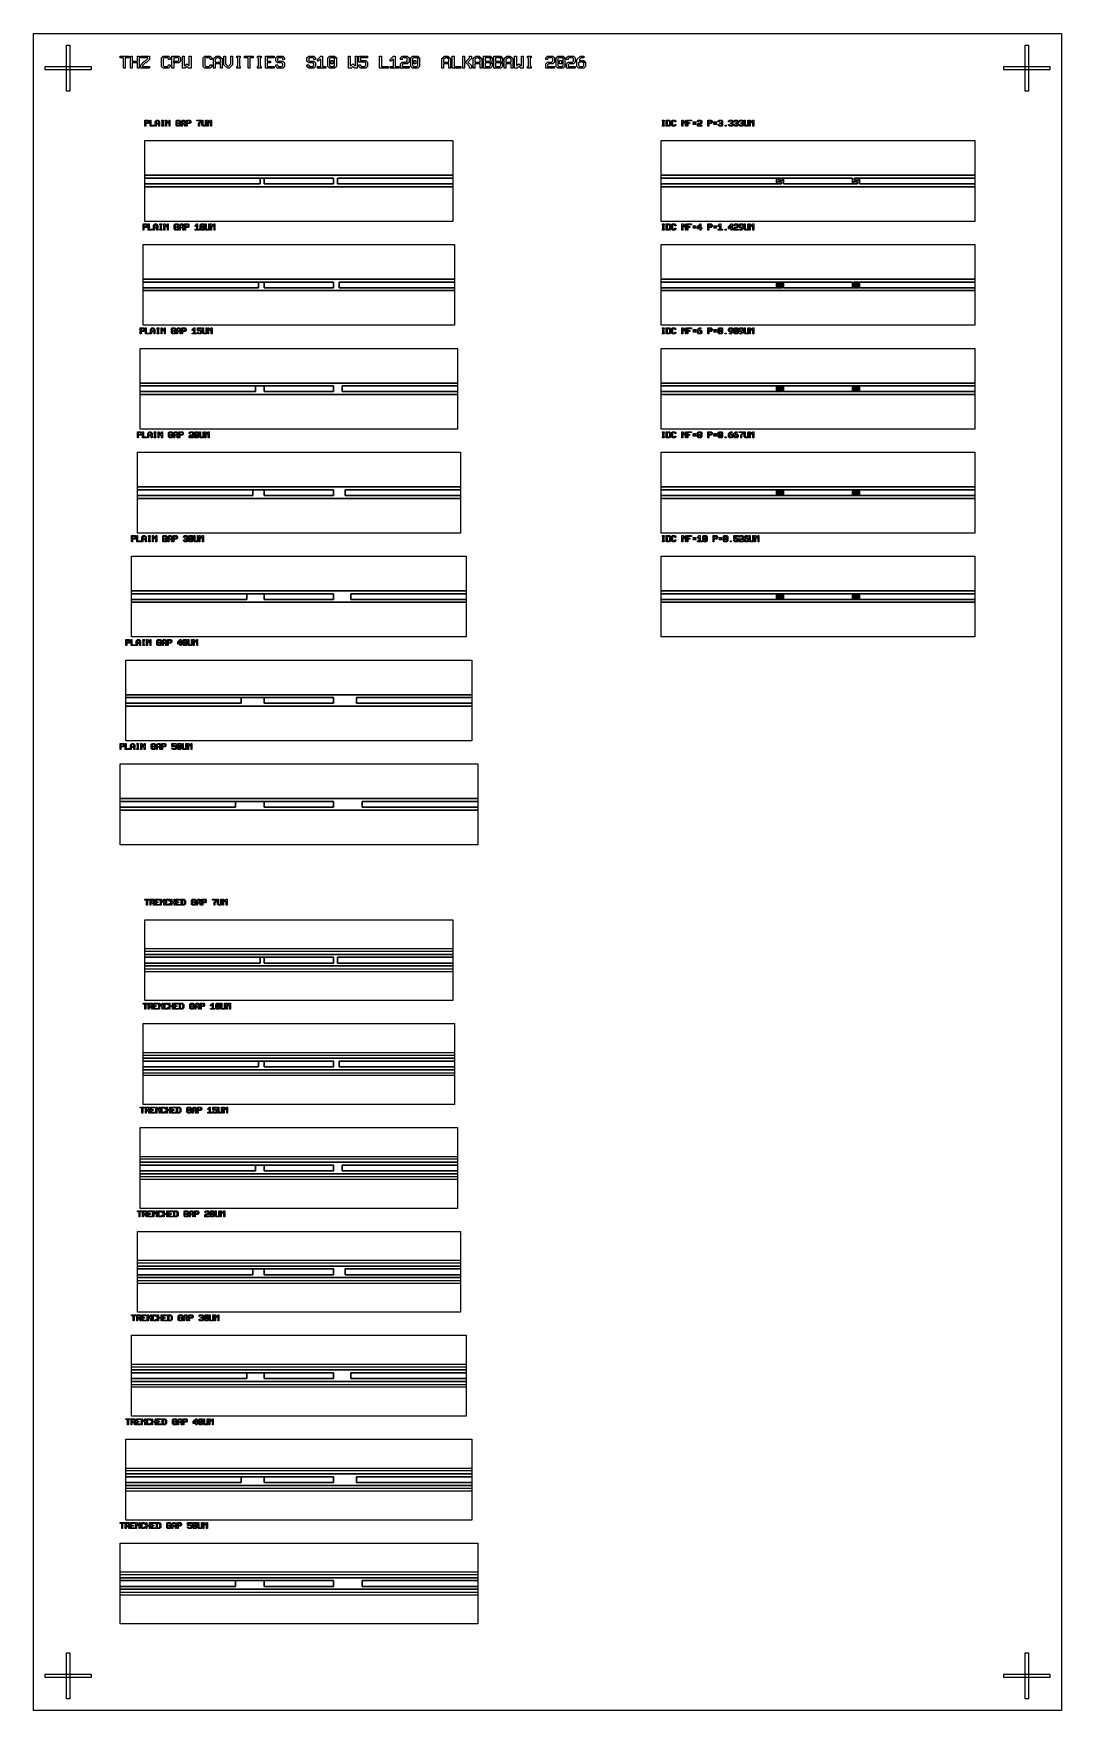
# Model space of a CAD drawing. Extents: x -460 to 1322, y -2650 to 256.
import ezdxf

# ---------------------------------------------------------------- set-up
doc = ezdxf.new("R2010")
doc.units = 0
for name, color, linetype in [('L10D0', 4, 'CONTINUOUS'), ('L1D0', 1, 'CONTINUOUS'), ('L20D0', 5, 'CONTINUOUS'), ('L2D0', 2, 'CONTINUOUS'), ('L3D0', 3, 'CONTINUOUS'), ('L99D0', 6, 'CONTINUOUS')]:
    doc.layers.add(name, color=color, linetype=linetype)

# ---------------------------------------------------------------- blocks, each defined once
blk = doc.blocks.new('GAPCAP_G7UM')
at = {"layer": 'L1D0'}
for points in [[(-267, 10), (-267, 70), (267, 70), (267, 10)], [(-267, -5), (-267, 5), (-67, 5), (-67, -5)], [(-60, -5), (-60, 5), (60, 5), (60, -5)], [(67, -5), (67, 5), (267, 5), (267, -5)], [(-267, -70), (-267, -10), (267, -10), (267, -70)]]:
    blk.add_lwpolyline(points, close=True, dxfattribs=at)
at = {"layer": 'L2D0'}
blk.add_lwpolyline([(-267, -10), (-267, -5), (-67, -5), (-67, 5), (-60, 5), (-60, -5), (60, -5), (60, 5), (-267, 5), (-267, 10), (267, 10), (267, 5), (67, 5), (67, -5), (267, -5), (267, -10)], close=True, dxfattribs=at)
blk = doc.blocks.new('GAPCAP_G10UM')
at = {"layer": 'L1D0'}
for points in [[(-270, 10), (-270, 70), (270, 70), (270, 10)], [(-270, -5), (-270, 5), (-70, 5), (-70, -5)], [(-60, -5), (-60, 5), (60, 5), (60, -5)], [(70, -5), (70, 5), (270, 5), (270, -5)], [(-270, -70), (-270, -10), (270, -10), (270, -70)]]:
    blk.add_lwpolyline(points, close=True, dxfattribs=at)
at = {"layer": 'L2D0'}
blk.add_lwpolyline([(-270, -10), (-270, -5), (-70, -5), (-70, 5), (-60, 5), (-60, -5), (60, -5), (60, 5), (-270, 5), (-270, 10), (270, 10), (270, 5), (70, 5), (70, -5), (270, -5), (270, -10)], close=True, dxfattribs=at)
blk = doc.blocks.new('GAPCAP_G15UM')
at = {"layer": 'L1D0'}
for points in [[(-275, 10), (-275, 70), (275, 70), (275, 10)], [(-275, -5), (-275, 5), (-75, 5), (-75, -5)], [(-60, -5), (-60, 5), (60, 5), (60, -5)], [(75, -5), (75, 5), (275, 5), (275, -5)], [(-275, -70), (-275, -10), (275, -10), (275, -70)]]:
    blk.add_lwpolyline(points, close=True, dxfattribs=at)
at = {"layer": 'L2D0'}
blk.add_lwpolyline([(-275, -10), (-275, -5), (-75, -5), (-75, 5), (-60, 5), (-60, -5), (60, -5), (60, 5), (-275, 5), (-275, 10), (275, 10), (275, 5), (75, 5), (75, -5), (275, -5), (275, -10)], close=True, dxfattribs=at)
blk = doc.blocks.new('GAPCAP_G20UM')
at = {"layer": 'L1D0'}
for points in [[(-280, 10), (-280, 70), (280, 70), (280, 10)], [(-280, -5), (-280, 5), (-80, 5), (-80, -5)], [(-60, -5), (-60, 5), (60, 5), (60, -5)], [(80, -5), (80, 5), (280, 5), (280, -5)], [(-280, -70), (-280, -10), (280, -10), (280, -70)]]:
    blk.add_lwpolyline(points, close=True, dxfattribs=at)
at = {"layer": 'L2D0'}
blk.add_lwpolyline([(-280, -10), (-280, -5), (-80, -5), (-80, 5), (-60, 5), (-60, -5), (60, -5), (60, 5), (-280, 5), (-280, 10), (280, 10), (280, 5), (80, 5), (80, -5), (280, -5), (280, -10)], close=True, dxfattribs=at)
blk = doc.blocks.new('GAPCAP_G30UM')
at = {"layer": 'L1D0'}
for points in [[(-290, 10), (-290, 70), (290, 70), (290, 10)], [(-290, -5), (-290, 5), (-90, 5), (-90, -5)], [(-60, -5), (-60, 5), (60, 5), (60, -5)], [(90, -5), (90, 5), (290, 5), (290, -5)], [(-290, -70), (-290, -10), (290, -10), (290, -70)]]:
    blk.add_lwpolyline(points, close=True, dxfattribs=at)
at = {"layer": 'L2D0'}
blk.add_lwpolyline([(-290, -10), (-290, -5), (-90, -5), (-90, 5), (-60, 5), (-60, -5), (60, -5), (60, 5), (-290, 5), (-290, 10), (290, 10), (290, 5), (90, 5), (90, -5), (290, -5), (290, -10)], close=True, dxfattribs=at)
blk = doc.blocks.new('GAPCAP_G40UM')
at = {"layer": 'L1D0'}
for points in [[(-300, 10), (-300, 70), (300, 70), (300, 10)], [(-300, -5), (-300, 5), (-100, 5), (-100, -5)], [(-60, -5), (-60, 5), (60, 5), (60, -5)], [(100, -5), (100, 5), (300, 5), (300, -5)], [(-300, -70), (-300, -10), (300, -10), (300, -70)]]:
    blk.add_lwpolyline(points, close=True, dxfattribs=at)
at = {"layer": 'L2D0'}
blk.add_lwpolyline([(-300, -10), (-300, -5), (-100, -5), (-100, 5), (-60, 5), (-60, -5), (60, -5), (60, 5), (-300, 5), (-300, 10), (300, 10), (300, 5), (100, 5), (100, -5), (300, -5), (300, -10)], close=True, dxfattribs=at)
blk = doc.blocks.new('GAPCAP_G50UM')
at = {"layer": 'L1D0'}
for points in [[(-310, 10), (-310, 70), (310, 70), (310, 10)], [(-310, -5), (-310, 5), (-110, 5), (-110, -5)], [(-60, -5), (-60, 5), (60, 5), (60, -5)], [(110, -5), (110, 5), (310, 5), (310, -5)], [(-310, -70), (-310, -10), (310, -10), (310, -70)]]:
    blk.add_lwpolyline(points, close=True, dxfattribs=at)
at = {"layer": 'L2D0'}
blk.add_lwpolyline([(-310, -10), (-310, -5), (-110, -5), (-110, 5), (-60, 5), (-60, -5), (60, -5), (60, 5), (-310, 5), (-310, 10), (310, 10), (310, 5), (110, 5), (110, -5), (310, -5), (310, -10)], close=True, dxfattribs=at)
blk = doc.blocks.new('TRENCH_G7UM')
at = {"layer": 'L1D0'}
for points in [[(-267, 10), (-267, 70), (267, 70), (267, 10)], [(-267, -5), (-267, 5), (-67, 5), (-67, -5)], [(-60, -5), (-60, 5), (60, 5), (60, -5)], [(67, -5), (67, 5), (267, 5), (267, -5)], [(-267, -70), (-267, -10), (267, -10), (267, -70)]]:
    blk.add_lwpolyline(points, close=True, dxfattribs=at)
at = {"layer": 'L2D0'}
blk.add_lwpolyline([(-267, -10), (-267, -5), (-67, -5), (-67, 5), (-60, 5), (-60, -5), (60, -5), (60, 5), (-267, 5), (-267, 10), (267, 10), (267, 5), (67, 5), (67, -5), (267, -5), (267, -10)], close=True, dxfattribs=at)
at = {"layer": 'L3D0'}
for points in [[(-267, 15), (-267, 20), (267, 20), (267, 15)], [(-267, -20), (-267, -15), (267, -15), (267, -20)]]:
    blk.add_lwpolyline(points, close=True, dxfattribs=at)
blk = doc.blocks.new('TRENCH_G10UM')
at = {"layer": 'L1D0'}
for points in [[(-270, 10), (-270, 70), (270, 70), (270, 10)], [(-270, -5), (-270, 5), (-70, 5), (-70, -5)], [(-60, -5), (-60, 5), (60, 5), (60, -5)], [(70, -5), (70, 5), (270, 5), (270, -5)], [(-270, -70), (-270, -10), (270, -10), (270, -70)]]:
    blk.add_lwpolyline(points, close=True, dxfattribs=at)
at = {"layer": 'L2D0'}
blk.add_lwpolyline([(-270, -10), (-270, -5), (-70, -5), (-70, 5), (-60, 5), (-60, -5), (60, -5), (60, 5), (-270, 5), (-270, 10), (270, 10), (270, 5), (70, 5), (70, -5), (270, -5), (270, -10)], close=True, dxfattribs=at)
at = {"layer": 'L3D0'}
for points in [[(-270, 15), (-270, 20), (270, 20), (270, 15)], [(-270, -20), (-270, -15), (270, -15), (270, -20)]]:
    blk.add_lwpolyline(points, close=True, dxfattribs=at)
blk = doc.blocks.new('TRENCH_G15UM')
at = {"layer": 'L1D0'}
for points in [[(-275, 10), (-275, 70), (275, 70), (275, 10)], [(-275, -5), (-275, 5), (-75, 5), (-75, -5)], [(-60, -5), (-60, 5), (60, 5), (60, -5)], [(75, -5), (75, 5), (275, 5), (275, -5)], [(-275, -70), (-275, -10), (275, -10), (275, -70)]]:
    blk.add_lwpolyline(points, close=True, dxfattribs=at)
at = {"layer": 'L2D0'}
blk.add_lwpolyline([(-275, -10), (-275, -5), (-75, -5), (-75, 5), (-60, 5), (-60, -5), (60, -5), (60, 5), (-275, 5), (-275, 10), (275, 10), (275, 5), (75, 5), (75, -5), (275, -5), (275, -10)], close=True, dxfattribs=at)
at = {"layer": 'L3D0'}
for points in [[(-275, 15), (-275, 20), (275, 20), (275, 15)], [(-275, -20), (-275, -15), (275, -15), (275, -20)]]:
    blk.add_lwpolyline(points, close=True, dxfattribs=at)
blk = doc.blocks.new('TRENCH_G20UM')
at = {"layer": 'L1D0'}
for points in [[(-280, 10), (-280, 70), (280, 70), (280, 10)], [(-280, -5), (-280, 5), (-80, 5), (-80, -5)], [(-60, -5), (-60, 5), (60, 5), (60, -5)], [(80, -5), (80, 5), (280, 5), (280, -5)], [(-280, -70), (-280, -10), (280, -10), (280, -70)]]:
    blk.add_lwpolyline(points, close=True, dxfattribs=at)
at = {"layer": 'L2D0'}
blk.add_lwpolyline([(-280, -10), (-280, -5), (-80, -5), (-80, 5), (-60, 5), (-60, -5), (60, -5), (60, 5), (-280, 5), (-280, 10), (280, 10), (280, 5), (80, 5), (80, -5), (280, -5), (280, -10)], close=True, dxfattribs=at)
at = {"layer": 'L3D0'}
for points in [[(-280, 15), (-280, 20), (280, 20), (280, 15)], [(-280, -20), (-280, -15), (280, -15), (280, -20)]]:
    blk.add_lwpolyline(points, close=True, dxfattribs=at)
blk = doc.blocks.new('TRENCH_G30UM')
at = {"layer": 'L1D0'}
for points in [[(-290, 10), (-290, 70), (290, 70), (290, 10)], [(-290, -5), (-290, 5), (-90, 5), (-90, -5)], [(-60, -5), (-60, 5), (60, 5), (60, -5)], [(90, -5), (90, 5), (290, 5), (290, -5)], [(-290, -70), (-290, -10), (290, -10), (290, -70)]]:
    blk.add_lwpolyline(points, close=True, dxfattribs=at)
at = {"layer": 'L2D0'}
blk.add_lwpolyline([(-290, -10), (-290, -5), (-90, -5), (-90, 5), (-60, 5), (-60, -5), (60, -5), (60, 5), (-290, 5), (-290, 10), (290, 10), (290, 5), (90, 5), (90, -5), (290, -5), (290, -10)], close=True, dxfattribs=at)
at = {"layer": 'L3D0'}
for points in [[(-290, 15), (-290, 20), (290, 20), (290, 15)], [(-290, -20), (-290, -15), (290, -15), (290, -20)]]:
    blk.add_lwpolyline(points, close=True, dxfattribs=at)
blk = doc.blocks.new('TRENCH_G40UM')
at = {"layer": 'L1D0'}
for points in [[(-300, 10), (-300, 70), (300, 70), (300, 10)], [(-300, -5), (-300, 5), (-100, 5), (-100, -5)], [(-60, -5), (-60, 5), (60, 5), (60, -5)], [(100, -5), (100, 5), (300, 5), (300, -5)], [(-300, -70), (-300, -10), (300, -10), (300, -70)]]:
    blk.add_lwpolyline(points, close=True, dxfattribs=at)
at = {"layer": 'L2D0'}
blk.add_lwpolyline([(-300, -10), (-300, -5), (-100, -5), (-100, 5), (-60, 5), (-60, -5), (60, -5), (60, 5), (-300, 5), (-300, 10), (300, 10), (300, 5), (100, 5), (100, -5), (300, -5), (300, -10)], close=True, dxfattribs=at)
at = {"layer": 'L3D0'}
for points in [[(-300, 15), (-300, 20), (300, 20), (300, 15)], [(-300, -20), (-300, -15), (300, -15), (300, -20)]]:
    blk.add_lwpolyline(points, close=True, dxfattribs=at)
blk = doc.blocks.new('TRENCH_G50UM')
at = {"layer": 'L1D0'}
for points in [[(-310, 10), (-310, 70), (310, 70), (310, 10)], [(-310, -5), (-310, 5), (-110, 5), (-110, -5)], [(-60, -5), (-60, 5), (60, 5), (60, -5)], [(110, -5), (110, 5), (310, 5), (310, -5)], [(-310, -70), (-310, -10), (310, -10), (310, -70)]]:
    blk.add_lwpolyline(points, close=True, dxfattribs=at)
at = {"layer": 'L2D0'}
blk.add_lwpolyline([(-310, -10), (-310, -5), (-110, -5), (-110, 5), (-60, 5), (-60, -5), (60, -5), (60, 5), (-310, 5), (-310, 10), (310, 10), (310, 5), (110, 5), (110, -5), (310, -5), (310, -10)], close=True, dxfattribs=at)
at = {"layer": 'L3D0'}
for points in [[(-310, 15), (-310, 20), (310, 20), (310, 15)], [(-310, -20), (-310, -15), (310, -15), (310, -20)]]:
    blk.add_lwpolyline(points, close=True, dxfattribs=at)
blk = doc.blocks.new('IDC_N2')
at = {"layer": 'L1D0'}
for points in [[(-272, 10), (-272, 70), (272, 70), (272, 10)], [(-272, -5), (-272, 5), (-72, 5), (-72, -5)], [(-68.667, 1.667), (-68.667, 5), (-60, 5), (-60, 1.667)], [(-60, -5), (-60, 5), (60, 5), (60, -5)], [(63.333, 1.667), (63.333, 5), (72, 5), (72, 1.667)], [(72, -5), (72, 5), (272, 5), (272, -5)], [(-272, -70), (-272, -10), (272, -10), (272, -70)], [(-72, -5), (-72, -1.667), (-63.333, -1.667), (-63.333, -5)], [(60, -5), (60, -1.667), (68.667, -1.667), (68.667, -5)]]:
    blk.add_lwpolyline(points, close=True, dxfattribs=at)
at = {"layer": 'L2D0'}
blk.add_lwpolyline([(-272, -10), (-272, -5), (-63.333, -5), (-63.333, -1.667), (-72, -1.667), (-72, 5), (-68.667, 5), (-68.667, 1.667), (-60, 1.667), (-60, -5), (68.667, -5), (68.667, -1.667), (60, -1.667), (60, 5), (-272, 5), (-272, 10), (272, 10), (272, 5), (63.333, 5), (63.333, 1.667), (72, 1.667), (72, -5), (272, -5), (272, -10)], close=True, dxfattribs=at)
blk = doc.blocks.new('IDC_N4')
at = {"layer": 'L1D0'}
for points in [[(-272, 10), (-272, 70), (272, 70), (272, 10)], [(-272, -5), (-272, 5), (-72, 5), (-72, -5)], [(-72, 0.714), (-72, 2.143), (-61.429, 2.143), (-61.429, 0.714)], [(-70.571, 3.571), (-70.571, 5), (-60, 5), (-60, 3.571)], [(-60, -5), (-60, 5), (60, 5), (60, -5)], [(60, 0.714), (60, 2.143), (70.571, 2.143), (70.571, 0.714)], [(61.429, 3.571), (61.429, 5), (72, 5), (72, 3.571)], [(72, -5), (72, 5), (272, 5), (272, -5)], [(-272, -70), (-272, -10), (272, -10), (272, -70)], [(-72, -5), (-72, -3.571), (-61.429, -3.571), (-61.429, -5)], [(-70.571, -2.143), (-70.571, -0.714), (-60, -0.714), (-60, -2.143)], [(60, -5), (60, -3.571), (70.571, -3.571), (70.571, -5)], [(61.429, -2.143), (61.429, -0.714), (72, -0.714), (72, -2.143)]]:
    blk.add_lwpolyline(points, close=True, dxfattribs=at)
at = {"layer": 'L2D0'}
blk.add_lwpolyline([(-272, -10), (-272, -5), (-61.429, -5), (-61.429, -3.571), (-72, -3.571), (-72, 0.714), (-61.429, 0.714), (-61.429, 2.143), (-72, 2.143), (-72, 5), (-70.571, 5), (-70.571, 3.571), (-60, 3.571), (-60, -0.714), (-70.571, -0.714), (-70.571, -2.143), (-60, -2.143), (-60, -5), (70.571, -5), (70.571, -3.571), (60, -3.571), (60, 0.714), (70.571, 0.714), (70.571, 2.143), (60, 2.143), (60, 5), (-272, 5), (-272, 10), (272, 10), (272, 5), (61.429, 5), (61.429, 3.571), (72, 3.571), (72, -0.714), (61.429, -0.714), (61.429, -2.143), (72, -2.143), (72, -5), (272, -5), (272, -10)], close=True, dxfattribs=at)
blk = doc.blocks.new('IDC_N6')
at = {"layer": 'L1D0'}
for points in [[(-272, 10), (-272, 70), (272, 70), (272, 10)], [(-272, -5), (-272, 5), (-72, 5), (-72, -5)], [(-72, 2.273), (-72, 3.182), (-60.909, 3.182), (-60.909, 2.273)], [(-71.091, 4.091), (-71.091, 5), (-60, 5), (-60, 4.091)], [(-71.091, 0.455), (-71.091, 1.364), (-60, 1.364), (-60, 0.455)], [(-60, -5), (-60, 5), (60, 5), (60, -5)], [(60, 2.273), (60, 3.182), (71.091, 3.182), (71.091, 2.273)], [(60.909, 4.091), (60.909, 5), (72, 5), (72, 4.091)], [(60.909, 0.455), (60.909, 1.364), (72, 1.364), (72, 0.455)], [(72, -5), (72, 5), (272, 5), (272, -5)], [(-272, -70), (-272, -10), (272, -10), (272, -70)], [(-72, -1.364), (-72, -0.455), (-60.909, -0.455), (-60.909, -1.364)], [(-72, -5), (-72, -4.091), (-60.909, -4.091), (-60.909, -5)], [(-71.091, -3.182), (-71.091, -2.273), (-60, -2.273), (-60, -3.182)], [(60, -1.364), (60, -0.455), (71.091, -0.455), (71.091, -1.364)], [(60, -5), (60, -4.091), (71.091, -4.091), (71.091, -5)], [(60.909, -3.182), (60.909, -2.273), (72, -2.273), (72, -3.182)]]:
    blk.add_lwpolyline(points, close=True, dxfattribs=at)
at = {"layer": 'L2D0'}
blk.add_lwpolyline([(-272, -10), (-272, -5), (-60.909, -5), (-60.909, -4.091), (-72, -4.091), (-72, -1.364), (-60.909, -1.364), (-60.909, -0.455), (-72, -0.455), (-72, 2.273), (-60.909, 2.273), (-60.909, 3.182), (-72, 3.182), (-72, 5), (-71.091, 5), (-71.091, 4.091), (-60, 4.091), (-60, 1.364), (-71.091, 1.364), (-71.091, 0.455), (-60, 0.455), (-60, -2.273), (-71.091, -2.273), (-71.091, -3.182), (-60, -3.182), (-60, -5), (71.091, -5), (71.091, -4.091), (60, -4.091), (60, -1.364), (71.091, -1.364), (71.091, -0.455), (60, -0.455), (60, 2.273), (71.091, 2.273), (71.091, 3.182), (60, 3.182), (60, 5), (-272, 5), (-272, 10), (272, 10), (272, 5), (60.909, 5), (60.909, 4.091), (72, 4.091), (72, 1.364), (60.909, 1.364), (60.909, 0.455), (72, 0.455), (72, -2.273), (60.909, -2.273), (60.909, -3.182), (72, -3.182), (72, -5), (272, -5), (272, -10)], close=True, dxfattribs=at)
blk = doc.blocks.new('IDC_N8')
at = {"layer": 'L1D0'}
for points in [[(-272, 10), (-272, 70), (272, 70), (272, 10)], [(-272, -5), (-272, 5), (-72, 5), (-72, -5)], [(-72, 3), (-72, 3.667), (-60.667, 3.667), (-60.667, 3)], [(-72, 0.333), (-72, 1), (-60.667, 1), (-60.667, 0.333)], [(-71.333, 4.333), (-71.333, 5), (-60, 5), (-60, 4.333)], [(-71.333, 1.667), (-71.333, 2.333), (-60, 2.333), (-60, 1.667)], [(-60, -5), (-60, 5), (60, 5), (60, -5)], [(60, 3), (60, 3.667), (71.333, 3.667), (71.333, 3)], [(60, 0.333), (60, 1), (71.333, 1), (71.333, 0.333)], [(60.667, 4.333), (60.667, 5), (72, 5), (72, 4.333)], [(60.667, 1.667), (60.667, 2.333), (72, 2.333), (72, 1.667)], [(72, -5), (72, 5), (272, 5), (272, -5)], [(-272, -70), (-272, -10), (272, -10), (272, -70)], [(-72, -2.333), (-72, -1.667), (-60.667, -1.667), (-60.667, -2.333)], [(-72, -5), (-72, -4.333), (-60.667, -4.333), (-60.667, -5)], [(-71.333, -1), (-71.333, -0.333), (-60, -0.333), (-60, -1)], [(-71.333, -3.667), (-71.333, -3), (-60, -3), (-60, -3.667)], [(60, -2.333), (60, -1.667), (71.333, -1.667), (71.333, -2.333)], [(60, -5), (60, -4.333), (71.333, -4.333), (71.333, -5)], [(60.667, -1), (60.667, -0.333), (72, -0.333), (72, -1)], [(60.667, -3.667), (60.667, -3), (72, -3), (72, -3.667)]]:
    blk.add_lwpolyline(points, close=True, dxfattribs=at)
at = {"layer": 'L2D0'}
blk.add_lwpolyline([(-272, -10), (-272, -5), (-60.667, -5), (-60.667, -4.333), (-72, -4.333), (-72, -2.333), (-60.667, -2.333), (-60.667, -1.667), (-72, -1.667), (-72, 0.333), (-60.667, 0.333), (-60.667, 1), (-72, 1), (-72, 3), (-60.667, 3), (-60.667, 3.667), (-72, 3.667), (-72, 5), (-71.333, 5), (-71.333, 4.333), (-60, 4.333), (-60, 2.333), (-71.333, 2.333), (-71.333, 1.667), (-60, 1.667), (-60, -0.333), (-71.333, -0.333), (-71.333, -1), (-60, -1), (-60, -3), (-71.333, -3), (-71.333, -3.667), (-60, -3.667), (-60, -5), (71.333, -5), (71.333, -4.333), (60, -4.333), (60, -2.333), (71.333, -2.333), (71.333, -1.667), (60, -1.667), (60, 0.333), (71.333, 0.333), (71.333, 1), (60, 1), (60, 3), (71.333, 3), (71.333, 3.667), (60, 3.667), (60, 5), (-272, 5), (-272, 10), (272, 10), (272, 5), (60.667, 5), (60.667, 4.333), (72, 4.333), (72, 2.333), (60.667, 2.333), (60.667, 1.667), (72, 1.667), (72, -0.333), (60.667, -0.333), (60.667, -1), (72, -1), (72, -3), (60.667, -3), (60.667, -3.667), (72, -3.667), (72, -5), (272, -5), (272, -10)], close=True, dxfattribs=at)
blk = doc.blocks.new('IDC_N10')
at = {"layer": 'L1D0'}
for points in [[(-272, 10), (-272, 70), (272, 70), (272, 10)], [(-272, -5), (-272, 5), (-72, 5), (-72, -5)], [(-72, 3.421), (-72, 3.947), (-60.526, 3.947), (-60.526, 3.421)], [(-72, 1.316), (-72, 1.842), (-60.526, 1.842), (-60.526, 1.316)], [(-71.474, 4.474), (-71.474, 5), (-60, 5), (-60, 4.474)], [(-71.474, 2.368), (-71.474, 2.895), (-60, 2.895), (-60, 2.368)], [(-71.474, 0.263), (-71.474, 0.789), (-60, 0.789), (-60, 0.263)], [(-60, -5), (-60, 5), (60, 5), (60, -5)], [(60, 3.421), (60, 3.947), (71.474, 3.947), (71.474, 3.421)], [(60, 1.316), (60, 1.842), (71.474, 1.842), (71.474, 1.316)], [(60.526, 4.474), (60.526, 5), (72, 5), (72, 4.474)], [(60.526, 2.368), (60.526, 2.895), (72, 2.895), (72, 2.368)], [(60.526, 0.263), (60.526, 0.789), (72, 0.789), (72, 0.263)], [(72, -5), (72, 5), (272, 5), (272, -5)], [(-272, -70), (-272, -10), (272, -10), (272, -70)], [(-72, -0.789), (-72, -0.263), (-60.526, -0.263), (-60.526, -0.789)], [(-72, -2.895), (-72, -2.368), (-60.526, -2.368), (-60.526, -2.895)], [(-72, -5), (-72, -4.474), (-60.526, -4.474), (-60.526, -5)], [(-71.474, -1.842), (-71.474, -1.316), (-60, -1.316), (-60, -1.842)], [(-71.474, -3.947), (-71.474, -3.421), (-60, -3.421), (-60, -3.947)], [(60, -0.789), (60, -0.263), (71.474, -0.263), (71.474, -0.789)], [(60, -2.895), (60, -2.368), (71.474, -2.368), (71.474, -2.895)], [(60, -5), (60, -4.474), (71.474, -4.474), (71.474, -5)], [(60.526, -1.842), (60.526, -1.316), (72, -1.316), (72, -1.842)], [(60.526, -3.947), (60.526, -3.421), (72, -3.421), (72, -3.947)]]:
    blk.add_lwpolyline(points, close=True, dxfattribs=at)
at = {"layer": 'L2D0'}
blk.add_lwpolyline([(-272, -10), (-272, -5), (-60.526, -5), (-60.526, -4.474), (-72, -4.474), (-72, -2.895), (-60.526, -2.895), (-60.526, -2.368), (-72, -2.368), (-72, -0.789), (-60.526, -0.789), (-60.526, -0.263), (-72, -0.263), (-72, 1.316), (-60.526, 1.316), (-60.526, 1.842), (-72, 1.842), (-72, 3.421), (-60.526, 3.421), (-60.526, 3.947), (-72, 3.947), (-72, 5), (-71.474, 5), (-71.474, 4.474), (-60, 4.474), (-60, 2.895), (-71.474, 2.895), (-71.474, 2.368), (-60, 2.368), (-60, 0.789), (-71.474, 0.789), (-71.474, 0.263), (-60, 0.263), (-60, -1.316), (-71.474, -1.316), (-71.474, -1.842), (-60, -1.842), (-60, -3.421), (-71.474, -3.421), (-71.474, -3.947), (-60, -3.947), (-60, -5), (71.474, -5), (71.474, -4.474), (60, -4.474), (60, -2.895), (71.474, -2.895), (71.474, -2.368), (60, -2.368), (60, -0.789), (71.474, -0.789), (71.474, -0.263), (60, -0.263), (60, 1.316), (71.474, 1.316), (71.474, 1.842), (60, 1.842), (60, 3.421), (71.474, 3.421), (71.474, 3.947), (60, 3.947), (60, 5), (-272, 5), (-272, 10), (272, 10), (272, 5), (60.526, 5), (60.526, 4.474), (72, 4.474), (72, 2.895), (60.526, 2.895), (60.526, 2.368), (72, 2.368), (72, 0.789), (60.526, 0.789), (60.526, 0.263), (72, 0.263), (72, -1.316), (60.526, -1.316), (60.526, -1.842), (72, -1.842), (72, -3.421), (60.526, -3.421), (60.526, -3.947), (72, -3.947), (72, -5), (272, -5), (272, -10)], close=True, dxfattribs=at)

msp = doc.modelspace()

# ---------------------------------------------------------------- linework, layer by layer
at = {"layer": 'L10D0'}
for points in [[(-403, 155.5), (-403, 235.5), (-397, 235.5), (-397, 155.5)], [(1259, 155.5), (1259, 235.5), (1265, 235.5), (1265, 155.5)], [(-440, 192.5), (-440, 198.5), (-360, 198.5), (-360, 192.5)], [(1222, 192.5), (1222, 198.5), (1302, 198.5), (1302, 192.5)], [(-403, -2630), (-403, -2550), (-397, -2550), (-397, -2630)], [(1259, -2630), (1259, -2550), (1265, -2550), (1265, -2630)], [(-440, -2593), (-440, -2587), (-360, -2587), (-360, -2593)], [(1222, -2593), (1222, -2587), (1302, -2587), (1302, -2593)]]:
    msp.add_lwpolyline(points, close=True, dxfattribs=at)
at = {"layer": 'L20D0'}
for points in [[(-304, 195.5), (-304, 213.5), (-310, 213.5), (-310, 216.5), (-295, 216.5), (-295, 213.5), (-301, 213.5), (-301, 195.5)], [(-292, 195.5), (-292, 216.5), (-289, 216.5), (-289, 207.5), (-280, 207.5), (-280, 216.5), (-277, 216.5), (-277, 195.5), (-280, 195.5), (-280, 204.5), (-289, 204.5), (-289, 195.5)], [(-274, 195.5), (-274, 201.5), (-268, 207.5), (-266.5, 207.5), (-262, 212), (-262, 213.5), (-274, 213.5), (-274, 216.5), (-259, 216.5), (-259, 210.5), (-265, 204.5), (-266.5, 204.5), (-271, 200), (-271, 198.5), (-259, 198.5), (-259, 195.5)], [(-235, 195.5), (-238, 198.5), (-238, 213.5), (-235, 216.5), (-226, 216.5), (-223, 213.5), (-223, 210.5), (-226, 210.5), (-226, 212), (-227.5, 213.5), (-233.5, 213.5), (-235, 212), (-235, 200), (-233.5, 198.5), (-227.5, 198.5), (-226, 200), (-226, 201.5), (-223, 201.5), (-223, 198.5), (-226, 195.5)], [(-220, 195.5), (-220, 216.5), (-208, 216.5), (-205, 213.5), (-205, 207.5), (-208, 204.5), (-217, 204.5), (-217, 207.5), (-209.5, 207.5), (-208, 209), (-208, 212), (-209.5, 213.5), (-217, 213.5), (-217, 195.5)], [(-202, 195.5), (-202, 216.5), (-199, 216.5), (-199, 200), (-197.5, 200), (-194.5, 203), (-191.5, 200), (-190, 200), (-190, 216.5), (-187, 216.5), (-187, 195.5), (-191.5, 195.5), (-194.5, 198.5), (-197.5, 195.5)], [(-163, 195.5), (-166, 198.5), (-166, 213.5), (-163, 216.5), (-154, 216.5), (-151, 213.5), (-151, 210.5), (-154, 210.5), (-154, 212), (-155.5, 213.5), (-161.5, 213.5), (-163, 212), (-163, 200), (-161.5, 198.5), (-155.5, 198.5), (-154, 200), (-154, 201.5), (-151, 201.5), (-151, 198.5), (-154, 195.5)], [(-148, 195.5), (-148, 212), (-143.5, 216.5), (-137.5, 216.5), (-134.5, 213.5), (-142, 213.5), (-145, 210.5), (-145, 206), (-136, 206), (-136, 210.5), (-139, 213.5), (-134.5, 213.5), (-133, 212), (-133, 195.5), (-136, 195.5), (-136, 203), (-145, 203), (-145, 195.5)], [(-124, 195.5), (-130, 201.5), (-130, 216.5), (-127, 216.5), (-127, 203), (-122.5, 198.5), (-118, 203), (-118, 216.5), (-115, 216.5), (-115, 201.5), (-121, 195.5)], [(-107.5, 195.5), (-107.5, 198.5), (-106, 198.5), (-106, 213.5), (-107.5, 213.5), (-107.5, 216.5), (-101.5, 216.5), (-101.5, 213.5), (-103, 213.5), (-103, 198.5), (-101.5, 198.5), (-101.5, 195.5)], [(-88, 195.5), (-88, 213.5), (-94, 213.5), (-94, 216.5), (-79, 216.5), (-79, 213.5), (-85, 213.5), (-85, 195.5)], [(-71.5, 195.5), (-71.5, 198.5), (-70, 198.5), (-70, 213.5), (-71.5, 213.5), (-71.5, 216.5), (-65.5, 216.5), (-65.5, 213.5), (-67, 213.5), (-67, 198.5), (-65.5, 198.5), (-65.5, 195.5)], [(-58, 195.5), (-58, 216.5), (-43, 216.5), (-43, 213.5), (-55, 213.5), (-55, 207.5), (-49, 207.5), (-49, 204.5), (-55, 204.5), (-55, 198.5), (-43, 198.5), (-43, 195.5)], [(-37, 195.5), (-40, 198.5), (-40, 201.5), (-37, 201.5), (-37, 200), (-35.5, 198.5), (-29.5, 198.5), (-28, 200), (-28, 203), (-29.5, 204.5), (-37, 204.5), (-40, 207.5), (-40, 213.5), (-37, 216.5), (-28, 216.5), (-25, 213.5), (-25, 210.5), (-28, 210.5), (-28, 212), (-29.5, 213.5), (-35.5, 213.5), (-37, 212), (-37, 209), (-35.5, 207.5), (-28, 207.5), (-25, 204.5), (-25, 198.5), (-28, 195.5)], [(17, 195.5), (14, 198.5), (14, 201.5), (17, 201.5), (17, 200), (18.5, 198.5), (24.5, 198.5), (26, 200), (26, 203), (24.5, 204.5), (17, 204.5), (14, 207.5), (14, 213.5), (17, 216.5), (26, 216.5), (29, 213.5), (29, 210.5), (26, 210.5), (26, 212), (24.5, 213.5), (18.5, 213.5), (17, 212), (17, 209), (18.5, 207.5), (26, 207.5), (29, 204.5), (29, 198.5), (26, 195.5)], [(32, 195.5), (32, 198.5), (38, 198.5), (38, 210.5), (36.5, 210.5), (33.5, 207.5), (32, 207.5), (32, 210.5), (38, 216.5), (41, 216.5), (41, 198.5), (47, 198.5), (47, 195.5)], [(53, 195.5), (50, 198.5), (50, 213.5), (53, 216.5), (62, 216.5), (65, 213.5), (54.5, 213.5), (53, 212), (53, 200), (54.5, 198.5), (60.5, 198.5), (62, 200), (62, 212), (60.5, 213.5), (65, 213.5), (65, 198.5), (62, 195.5)], [(56, 203), (56, 209), (59, 209), (59, 203)], [(86, 195.5), (86, 216.5), (89, 216.5), (89, 200), (90.5, 200), (93.5, 203), (96.5, 200), (98, 200), (98, 216.5), (101, 216.5), (101, 195.5), (96.5, 195.5), (93.5, 198.5), (90.5, 195.5)], [(107, 195.5), (104, 198.5), (104, 201.5), (107, 201.5), (107, 200), (108.5, 198.5), (114.5, 198.5), (116, 200), (116, 204.5), (114.5, 206), (104, 206), (104, 216.5), (119, 216.5), (119, 213.5), (107, 213.5), (107, 209), (116, 209), (119, 206), (119, 198.5), (116, 195.5)], [(140, 195.5), (140, 216.5), (143, 216.5), (143, 198.5), (155, 198.5), (155, 195.5)], [(158, 195.5), (158, 198.5), (164, 198.5), (164, 210.5), (162.5, 210.5), (159.5, 207.5), (158, 207.5), (158, 210.5), (164, 216.5), (167, 216.5), (167, 198.5), (173, 198.5), (173, 195.5)], [(176, 195.5), (176, 203), (179, 206), (186.5, 206), (188, 207.5), (188, 212), (186.5, 213.5), (180.5, 213.5), (179, 212), (179, 210.5), (176, 210.5), (176, 213.5), (179, 216.5), (188, 216.5), (191, 213.5), (191, 206), (188, 203), (180.5, 203), (179, 201.5), (179, 198.5), (191, 198.5), (191, 195.5)], [(197, 195.5), (194, 198.5), (194, 213.5), (197, 216.5), (206, 216.5), (209, 213.5), (198.5, 213.5), (197, 212), (197, 200), (198.5, 198.5), (204.5, 198.5), (206, 200), (206, 212), (204.5, 213.5), (209, 213.5), (209, 198.5), (206, 195.5)], [(200, 203), (200, 209), (203, 209), (203, 203)], [(248, 195.5), (248, 212), (252.5, 216.5), (258.5, 216.5), (261.5, 213.5), (254, 213.5), (251, 210.5), (251, 206), (260, 206), (260, 210.5), (257, 213.5), (261.5, 213.5), (263, 212), (263, 195.5), (260, 195.5), (260, 203), (251, 203), (251, 195.5)], [(266, 195.5), (266, 216.5), (269, 216.5), (269, 198.5), (281, 198.5), (281, 195.5)], [(284, 195.5), (284, 216.5), (287, 216.5), (287, 207.5), (290, 207.5), (296, 213.5), (296, 216.5), (299, 216.5), (299, 212), (293, 206), (299, 200), (299, 195.5), (296, 195.5), (296, 198.5), (290, 204.5), (287, 204.5), (287, 195.5)], [(302, 195.5), (302, 212), (306.5, 216.5), (312.5, 216.5), (315.5, 213.5), (308, 213.5), (305, 210.5), (305, 206), (314, 206), (314, 210.5), (311, 213.5), (315.5, 213.5), (317, 212), (317, 195.5), (314, 195.5), (314, 203), (305, 203), (305, 195.5)], [(320, 195.5), (320, 216.5), (332, 216.5), (335, 213.5), (323, 213.5), (323, 207.5), (330.5, 207.5), (332, 209), (332, 212), (330.5, 213.5), (335, 213.5), (335, 207.5), (333.5, 206), (335, 204.5), (323, 204.5), (323, 198.5), (330.5, 198.5), (332, 200), (332, 203), (330.5, 204.5), (335, 204.5), (335, 198.5), (332, 195.5)], [(338, 195.5), (338, 216.5), (350, 216.5), (353, 213.5), (341, 213.5), (341, 207.5), (348.5, 207.5), (350, 209), (350, 212), (348.5, 213.5), (353, 213.5), (353, 207.5), (351.5, 206), (353, 204.5), (341, 204.5), (341, 198.5), (348.5, 198.5), (350, 200), (350, 203), (348.5, 204.5), (353, 204.5), (353, 198.5), (350, 195.5)], [(356, 195.5), (356, 212), (360.5, 216.5), (366.5, 216.5), (369.5, 213.5), (362, 213.5), (359, 210.5), (359, 206), (368, 206), (368, 210.5), (365, 213.5), (369.5, 213.5), (371, 212), (371, 195.5), (368, 195.5), (368, 203), (359, 203), (359, 195.5)], [(374, 195.5), (374, 216.5), (377, 216.5), (377, 200), (378.5, 200), (381.5, 203), (384.5, 200), (386, 200), (386, 216.5), (389, 216.5), (389, 195.5), (384.5, 195.5), (381.5, 198.5), (378.5, 195.5)], [(396.5, 195.5), (396.5, 198.5), (398, 198.5), (398, 213.5), (396.5, 213.5), (396.5, 216.5), (402.5, 216.5), (402.5, 213.5), (401, 213.5), (401, 198.5), (402.5, 198.5), (402.5, 195.5)], [(428, 195.5), (428, 203), (431, 206), (438.5, 206), (440, 207.5), (440, 212), (438.5, 213.5), (432.5, 213.5), (431, 212), (431, 210.5), (428, 210.5), (428, 213.5), (431, 216.5), (440, 216.5), (443, 213.5), (443, 206), (440, 203), (432.5, 203), (431, 201.5), (431, 198.5), (443, 198.5), (443, 195.5)], [(449, 195.5), (446, 198.5), (446, 213.5), (449, 216.5), (458, 216.5), (461, 213.5), (450.5, 213.5), (449, 212), (449, 200), (450.5, 198.5), (456.5, 198.5), (458, 200), (458, 212), (456.5, 213.5), (461, 213.5), (461, 198.5), (458, 195.5)], [(452, 203), (452, 209), (455, 209), (455, 203)], [(464, 195.5), (464, 203), (467, 206), (474.5, 206), (476, 207.5), (476, 212), (474.5, 213.5), (468.5, 213.5), (467, 212), (467, 210.5), (464, 210.5), (464, 213.5), (467, 216.5), (476, 216.5), (479, 213.5), (479, 206), (476, 203), (468.5, 203), (467, 201.5), (467, 198.5), (479, 198.5), (479, 195.5)], [(485, 195.5), (482, 198.5), (482, 210.5), (488, 216.5), (494, 216.5), (494, 213.5), (489.5, 213.5), (486.5, 210.5), (486.5, 209), (494, 209), (497, 206), (486.5, 206), (485, 204.5), (485, 200), (486.5, 198.5), (492.5, 198.5), (494, 200), (494, 204.5), (492.5, 206), (497, 206), (497, 198.5), (494, 195.5)], [(-267, 95), (-267, 105.5), (-261, 105.5), (-259.5, 104), (-259.5, 101), (-261, 99.5), (-265.5, 99.5), (-265.5, 101), (-261.75, 101), (-261, 101.75), (-261, 103.25), (-261.75, 104), (-265.5, 104), (-265.5, 95)], [(-258, 95), (-258, 105.5), (-256.5, 105.5), (-256.5, 96.5), (-250.5, 96.5), (-250.5, 95)], [(-249, 95), (-249, 103.25), (-246.75, 105.5), (-243.75, 105.5), (-242.25, 104), (-246, 104), (-247.5, 102.5), (-247.5, 100.25), (-243, 100.25), (-243, 102.5), (-244.5, 104), (-242.25, 104), (-241.5, 103.25), (-241.5, 95), (-243, 95), (-243, 98.75), (-247.5, 98.75), (-247.5, 95)], [(-237.75, 95), (-237.75, 96.5), (-237, 96.5), (-237, 104), (-237.75, 104), (-237.75, 105.5), (-234.75, 105.5), (-234.75, 104), (-235.5, 104), (-235.5, 96.5), (-234.75, 96.5), (-234.75, 95)], [(-231, 95), (-231, 105.5), (-229.5, 105.5), (-225.75, 101.75), (-225, 101.75), (-225, 105.5), (-223.5, 105.5), (-223.5, 95), (-225, 95), (-225, 98.75), (-228.75, 102.5), (-229.5, 102.5), (-229.5, 95)], [(-211.5, 95), (-213, 96.5), (-213, 104), (-211.5, 105.5), (-207, 105.5), (-205.5, 104), (-205.5, 102.5), (-207, 102.5), (-207, 103.25), (-207.75, 104), (-210.75, 104), (-211.5, 103.25), (-211.5, 97.25), (-210.75, 96.5), (-207.75, 96.5), (-207, 97.25), (-207, 99.5), (-209.25, 99.5), (-209.25, 101), (-205.5, 101), (-205.5, 96.5), (-207, 95)], [(-204, 95), (-204, 103.25), (-201.75, 105.5), (-198.75, 105.5), (-197.25, 104), (-201, 104), (-202.5, 102.5), (-202.5, 100.25), (-198, 100.25), (-198, 102.5), (-199.5, 104), (-197.25, 104), (-196.5, 103.25), (-196.5, 95), (-198, 95), (-198, 98.75), (-202.5, 98.75), (-202.5, 95)], [(-195, 95), (-195, 105.5), (-189, 105.5), (-187.5, 104), (-187.5, 101), (-189, 99.5), (-193.5, 99.5), (-193.5, 101), (-189.75, 101), (-189, 101.75), (-189, 103.25), (-189.75, 104), (-193.5, 104), (-193.5, 95)], [(-174, 95), (-174, 100.25), (-171, 103.25), (-171, 104), (-177, 104), (-177, 105.5), (-169.5, 105.5), (-169.5, 102.5), (-172.5, 99.5), (-172.5, 95)], [(-166.5, 95), (-168, 96.5), (-168, 105.5), (-166.5, 105.5), (-166.5, 97.25), (-165.75, 96.5), (-162.75, 96.5), (-162, 97.25), (-162, 105.5), (-160.5, 105.5), (-160.5, 96.5), (-162, 95)], [(-159, 95), (-159, 105.5), (-157.5, 105.5), (-156, 104), (-154.5, 104), (-153, 105.5), (-151.5, 105.5), (-151.5, 95), (-153, 95), (-153, 102.5), (-153.75, 102.5), (-155.25, 101), (-156.75, 102.5), (-157.5, 102.5), (-157.5, 95)], [(630.25, 95), (630.25, 96.5), (631, 96.5), (631, 104), (630.25, 104), (630.25, 105.5), (633.25, 105.5), (633.25, 104), (632.5, 104), (632.5, 96.5), (633.25, 96.5), (633.25, 95)], [(637, 95), (637, 105.5), (642.25, 105.5), (643.75, 104), (638.5, 104), (638.5, 96.5), (641.5, 96.5), (643, 98), (643, 102.5), (641.5, 104), (643.75, 104), (644.5, 103.25), (644.5, 97.25), (642.25, 95)], [(647.5, 95), (646, 96.5), (646, 104), (647.5, 105.5), (652, 105.5), (653.5, 104), (653.5, 102.5), (652, 102.5), (652, 103.25), (651.25, 104), (648.25, 104), (647.5, 103.25), (647.5, 97.25), (648.25, 96.5), (651.25, 96.5), (652, 97.25), (652, 98), (653.5, 98), (653.5, 96.5), (652, 95)], [(664, 95), (664, 105.5), (665.5, 105.5), (669.25, 101.75), (670, 101.75), (670, 105.5), (671.5, 105.5), (671.5, 95), (670, 95), (670, 98.75), (666.25, 102.5), (665.5, 102.5), (665.5, 95)], [(673, 95), (673, 105.5), (680.5, 105.5), (680.5, 104), (674.5, 104), (674.5, 101), (677.5, 101), (677.5, 99.5), (674.5, 99.5), (674.5, 95)], [(683.5, 101), (683.5, 102.5), (688, 102.5), (688, 101)], [(683.5, 98), (683.5, 99.5), (688, 99.5), (688, 98)], [(691, 95), (691, 98.75), (692.5, 100.25), (696.25, 100.25), (697, 101), (697, 103.25), (696.25, 104), (693.25, 104), (692.5, 103.25), (692.5, 102.5), (691, 102.5), (691, 104), (692.5, 105.5), (697, 105.5), (698.5, 104), (698.5, 100.25), (697, 98.75), (693.25, 98.75), (692.5, 98), (692.5, 96.5), (698.5, 96.5), (698.5, 95)], [(709, 95), (709, 105.5), (715, 105.5), (716.5, 104), (716.5, 101), (715, 99.5), (710.5, 99.5), (710.5, 101), (714.25, 101), (715, 101.75), (715, 103.25), (714.25, 104), (710.5, 104), (710.5, 95)], [(719.5, 101), (719.5, 102.5), (724, 102.5), (724, 101)], [(719.5, 98), (719.5, 99.5), (724, 99.5), (724, 98)], [(728.5, 95), (727, 96.5), (727, 98), (728.5, 98), (728.5, 97.25), (729.25, 96.5), (732.25, 96.5), (733, 97.25), (733, 98.75), (732.25, 99.5), (730, 99.5), (730, 101), (732.25, 101), (733, 101.75), (733, 103.25), (732.25, 104), (729.25, 104), (728.5, 103.25), (728.5, 102.5), (727, 102.5), (727, 104), (728.5, 105.5), (733, 105.5), (734.5, 104), (734.5, 101), (733.75, 100.25), (734.5, 99.5), (734.5, 96.5), (733, 95)], [(739, 95), (739, 96.5), (740.5, 96.5), (740.5, 95)], [(746.5, 95), (745, 96.5), (745, 98), (746.5, 98), (746.5, 97.25), (747.25, 96.5), (750.25, 96.5), (751, 97.25), (751, 98.75), (750.25, 99.5), (748, 99.5), (748, 101), (750.25, 101), (751, 101.75), (751, 103.25), (750.25, 104), (747.25, 104), (746.5, 103.25), (746.5, 102.5), (745, 102.5), (745, 104), (746.5, 105.5), (751, 105.5), (752.5, 104), (752.5, 101), (751.75, 100.25), (752.5, 99.5), (752.5, 96.5), (751, 95)], [(755.5, 95), (754, 96.5), (754, 98), (755.5, 98), (755.5, 97.25), (756.25, 96.5), (759.25, 96.5), (760, 97.25), (760, 98.75), (759.25, 99.5), (757, 99.5), (757, 101), (759.25, 101), (760, 101.75), (760, 103.25), (759.25, 104), (756.25, 104), (755.5, 103.25), (755.5, 102.5), (754, 102.5), (754, 104), (755.5, 105.5), (760, 105.5), (761.5, 104), (761.5, 101), (760.75, 100.25), (761.5, 99.5), (761.5, 96.5), (760, 95)], [(764.5, 95), (763, 96.5), (763, 98), (764.5, 98), (764.5, 97.25), (765.25, 96.5), (768.25, 96.5), (769, 97.25), (769, 98.75), (768.25, 99.5), (766, 99.5), (766, 101), (768.25, 101), (769, 101.75), (769, 103.25), (768.25, 104), (765.25, 104), (764.5, 103.25), (764.5, 102.5), (763, 102.5), (763, 104), (764.5, 105.5), (769, 105.5), (770.5, 104), (770.5, 101), (769.75, 100.25), (770.5, 99.5), (770.5, 96.5), (769, 95)], [(773.5, 95), (772, 96.5), (772, 105.5), (773.5, 105.5), (773.5, 97.25), (774.25, 96.5), (777.25, 96.5), (778, 97.25), (778, 105.5), (779.5, 105.5), (779.5, 96.5), (778, 95)], [(781, 95), (781, 105.5), (782.5, 105.5), (784, 104), (785.5, 104), (787, 105.5), (788.5, 105.5), (788.5, 95), (787, 95), (787, 102.5), (786.25, 102.5), (784.75, 101), (783.25, 102.5), (782.5, 102.5), (782.5, 95)], [(-270, -85), (-270, -74.5), (-264, -74.5), (-262.5, -76), (-262.5, -79), (-264, -80.5), (-268.5, -80.5), (-268.5, -79), (-264.75, -79), (-264, -78.25), (-264, -76.75), (-264.75, -76), (-268.5, -76), (-268.5, -85)], [(-261, -85), (-261, -74.5), (-259.5, -74.5), (-259.5, -83.5), (-253.5, -83.5), (-253.5, -85)], [(-252, -85), (-252, -76.75), (-249.75, -74.5), (-246.75, -74.5), (-245.25, -76), (-249, -76), (-250.5, -77.5), (-250.5, -79.75), (-246, -79.75), (-246, -77.5), (-247.5, -76), (-245.25, -76), (-244.5, -76.75), (-244.5, -85), (-246, -85), (-246, -81.25), (-250.5, -81.25), (-250.5, -85)], [(-240.75, -85), (-240.75, -83.5), (-240, -83.5), (-240, -76), (-240.75, -76), (-240.75, -74.5), (-237.75, -74.5), (-237.75, -76), (-238.5, -76), (-238.5, -83.5), (-237.75, -83.5), (-237.75, -85)], [(-234, -85), (-234, -74.5), (-232.5, -74.5), (-228.75, -78.25), (-228, -78.25), (-228, -74.5), (-226.5, -74.5), (-226.5, -85), (-228, -85), (-228, -81.25), (-231.75, -77.5), (-232.5, -77.5), (-232.5, -85)], [(-214.5, -85), (-216, -83.5), (-216, -76), (-214.5, -74.5), (-210, -74.5), (-208.5, -76), (-208.5, -77.5), (-210, -77.5), (-210, -76.75), (-210.75, -76), (-213.75, -76), (-214.5, -76.75), (-214.5, -82.75), (-213.75, -83.5), (-210.75, -83.5), (-210, -82.75), (-210, -80.5), (-212.25, -80.5), (-212.25, -79), (-208.5, -79), (-208.5, -83.5), (-210, -85)], [(-207, -85), (-207, -76.75), (-204.75, -74.5), (-201.75, -74.5), (-200.25, -76), (-204, -76), (-205.5, -77.5), (-205.5, -79.75), (-201, -79.75), (-201, -77.5), (-202.5, -76), (-200.25, -76), (-199.5, -76.75), (-199.5, -85), (-201, -85), (-201, -81.25), (-205.5, -81.25), (-205.5, -85)], [(-198, -85), (-198, -74.5), (-192, -74.5), (-190.5, -76), (-190.5, -79), (-192, -80.5), (-196.5, -80.5), (-196.5, -79), (-192.75, -79), (-192, -78.25), (-192, -76.75), (-192.75, -76), (-196.5, -76), (-196.5, -85)], [(-180, -85), (-180, -83.5), (-177, -83.5), (-177, -77.5), (-177.75, -77.5), (-179.25, -79), (-180, -79), (-180, -77.5), (-177, -74.5), (-175.5, -74.5), (-175.5, -83.5), (-172.5, -83.5), (-172.5, -85)], [(-169.5, -85), (-171, -83.5), (-171, -76), (-169.5, -74.5), (-165, -74.5), (-163.5, -76), (-168.75, -76), (-169.5, -76.75), (-169.5, -82.75), (-168.75, -83.5), (-165.75, -83.5), (-165, -82.75), (-165, -76.75), (-165.75, -76), (-163.5, -76), (-163.5, -83.5), (-165, -85)], [(-168, -81.25), (-168, -78.25), (-166.5, -78.25), (-166.5, -81.25)], [(-160.5, -85), (-162, -83.5), (-162, -74.5), (-160.5, -74.5), (-160.5, -82.75), (-159.75, -83.5), (-156.75, -83.5), (-156, -82.75), (-156, -74.5), (-154.5, -74.5), (-154.5, -83.5), (-156, -85)], [(-153, -85), (-153, -74.5), (-151.5, -74.5), (-150, -76), (-148.5, -76), (-147, -74.5), (-145.5, -74.5), (-145.5, -85), (-147, -85), (-147, -77.5), (-147.75, -77.5), (-149.25, -79), (-150.75, -77.5), (-151.5, -77.5), (-151.5, -85)], [(630.25, -85), (630.25, -83.5), (631, -83.5), (631, -76), (630.25, -76), (630.25, -74.5), (633.25, -74.5), (633.25, -76), (632.5, -76), (632.5, -83.5), (633.25, -83.5), (633.25, -85)], [(637, -85), (637, -74.5), (642.25, -74.5), (643.75, -76), (638.5, -76), (638.5, -83.5), (641.5, -83.5), (643, -82), (643, -77.5), (641.5, -76), (643.75, -76), (644.5, -76.75), (644.5, -82.75), (642.25, -85)], [(647.5, -85), (646, -83.5), (646, -76), (647.5, -74.5), (652, -74.5), (653.5, -76), (653.5, -77.5), (652, -77.5), (652, -76.75), (651.25, -76), (648.25, -76), (647.5, -76.75), (647.5, -82.75), (648.25, -83.5), (651.25, -83.5), (652, -82.75), (652, -82), (653.5, -82), (653.5, -83.5), (652, -85)], [(664, -85), (664, -74.5), (665.5, -74.5), (669.25, -78.25), (670, -78.25), (670, -74.5), (671.5, -74.5), (671.5, -85), (670, -85), (670, -81.25), (666.25, -77.5), (665.5, -77.5), (665.5, -85)], [(673, -85), (673, -74.5), (680.5, -74.5), (680.5, -76), (674.5, -76), (674.5, -79), (677.5, -79), (677.5, -80.5), (674.5, -80.5), (674.5, -85)], [(683.5, -79), (683.5, -77.5), (688, -77.5), (688, -79)], [(683.5, -82), (683.5, -80.5), (688, -80.5), (688, -82)], [(695.5, -85), (695.5, -82.75), (691, -82.75), (691, -81.25), (695.5, -81.25), (695.5, -77.5), (694.75, -77.5), (692.5, -79.75), (692.5, -81.25), (691, -81.25), (691, -79), (695.5, -74.5), (697, -74.5), (697, -81.25), (698.5, -81.25), (698.5, -82.75), (697, -82.75), (697, -85)], [(709, -85), (709, -74.5), (715, -74.5), (716.5, -76), (716.5, -79), (715, -80.5), (710.5, -80.5), (710.5, -79), (714.25, -79), (715, -78.25), (715, -76.75), (714.25, -76), (710.5, -76), (710.5, -85)], [(719.5, -79), (719.5, -77.5), (724, -77.5), (724, -79)], [(719.5, -82), (719.5, -80.5), (724, -80.5), (724, -82)], [(727, -85), (727, -83.5), (730, -83.5), (730, -77.5), (729.25, -77.5), (727.75, -79), (727, -79), (727, -77.5), (730, -74.5), (731.5, -74.5), (731.5, -83.5), (734.5, -83.5), (734.5, -85)], [(739, -85), (739, -83.5), (740.5, -83.5), (740.5, -85)], [(749.5, -85), (749.5, -82.75), (745, -82.75), (745, -81.25), (749.5, -81.25), (749.5, -77.5), (748.75, -77.5), (746.5, -79.75), (746.5, -81.25), (745, -81.25), (745, -79), (749.5, -74.5), (751, -74.5), (751, -81.25), (752.5, -81.25), (752.5, -82.75), (751, -82.75), (751, -85)], [(754, -85), (754, -81.25), (755.5, -79.75), (759.25, -79.75), (760, -79), (760, -76.75), (759.25, -76), (756.25, -76), (755.5, -76.75), (755.5, -77.5), (754, -77.5), (754, -76), (755.5, -74.5), (760, -74.5), (761.5, -76), (761.5, -79.75), (760, -81.25), (756.25, -81.25), (755.5, -82), (755.5, -83.5), (761.5, -83.5), (761.5, -85)], [(764.5, -85), (764.5, -83.5), (766.75, -83.5), (768.25, -82), (768.25, -81.25), (764.5, -81.25), (763, -79.75), (768.25, -79.75), (769, -79), (769, -76.75), (768.25, -76), (765.25, -76), (764.5, -76.75), (764.5, -79), (765.25, -79.75), (763, -79.75), (763, -76), (764.5, -74.5), (769, -74.5), (770.5, -76), (770.5, -82), (767.5, -85)], [(773.5, -85), (772, -83.5), (772, -74.5), (773.5, -74.5), (773.5, -82.75), (774.25, -83.5), (777.25, -83.5), (778, -82.75), (778, -74.5), (779.5, -74.5), (779.5, -83.5), (778, -85)], [(781, -85), (781, -74.5), (782.5, -74.5), (784, -76), (785.5, -76), (787, -74.5), (788.5, -74.5), (788.5, -85), (787, -85), (787, -77.5), (786.25, -77.5), (784.75, -79), (783.25, -77.5), (782.5, -77.5), (782.5, -85)], [(-275, -265), (-275, -254.5), (-269, -254.5), (-267.5, -256), (-267.5, -259), (-269, -260.5), (-273.5, -260.5), (-273.5, -259), (-269.75, -259), (-269, -258.25), (-269, -256.75), (-269.75, -256), (-273.5, -256), (-273.5, -265)], [(-266, -265), (-266, -254.5), (-264.5, -254.5), (-264.5, -263.5), (-258.5, -263.5), (-258.5, -265)], [(-257, -265), (-257, -256.75), (-254.75, -254.5), (-251.75, -254.5), (-250.25, -256), (-254, -256), (-255.5, -257.5), (-255.5, -259.75), (-251, -259.75), (-251, -257.5), (-252.5, -256), (-250.25, -256), (-249.5, -256.75), (-249.5, -265), (-251, -265), (-251, -261.25), (-255.5, -261.25), (-255.5, -265)], [(-245.75, -265), (-245.75, -263.5), (-245, -263.5), (-245, -256), (-245.75, -256), (-245.75, -254.5), (-242.75, -254.5), (-242.75, -256), (-243.5, -256), (-243.5, -263.5), (-242.75, -263.5), (-242.75, -265)], [(-239, -265), (-239, -254.5), (-237.5, -254.5), (-233.75, -258.25), (-233, -258.25), (-233, -254.5), (-231.5, -254.5), (-231.5, -265), (-233, -265), (-233, -261.25), (-236.75, -257.5), (-237.5, -257.5), (-237.5, -265)], [(-219.5, -265), (-221, -263.5), (-221, -256), (-219.5, -254.5), (-215, -254.5), (-213.5, -256), (-213.5, -257.5), (-215, -257.5), (-215, -256.75), (-215.75, -256), (-218.75, -256), (-219.5, -256.75), (-219.5, -262.75), (-218.75, -263.5), (-215.75, -263.5), (-215, -262.75), (-215, -260.5), (-217.25, -260.5), (-217.25, -259), (-213.5, -259), (-213.5, -263.5), (-215, -265)], [(-212, -265), (-212, -256.75), (-209.75, -254.5), (-206.75, -254.5), (-205.25, -256), (-209, -256), (-210.5, -257.5), (-210.5, -259.75), (-206, -259.75), (-206, -257.5), (-207.5, -256), (-205.25, -256), (-204.5, -256.75), (-204.5, -265), (-206, -265), (-206, -261.25), (-210.5, -261.25), (-210.5, -265)], [(-203, -265), (-203, -254.5), (-197, -254.5), (-195.5, -256), (-195.5, -259), (-197, -260.5), (-201.5, -260.5), (-201.5, -259), (-197.75, -259), (-197, -258.25), (-197, -256.75), (-197.75, -256), (-201.5, -256), (-201.5, -265)], [(-185, -265), (-185, -263.5), (-182, -263.5), (-182, -257.5), (-182.75, -257.5), (-184.25, -259), (-185, -259), (-185, -257.5), (-182, -254.5), (-180.5, -254.5), (-180.5, -263.5), (-177.5, -263.5), (-177.5, -265)], [(-174.5, -265), (-176, -263.5), (-176, -262), (-174.5, -262), (-174.5, -262.75), (-173.75, -263.5), (-170.75, -263.5), (-170, -262.75), (-170, -260.5), (-170.75, -259.75), (-176, -259.75), (-176, -254.5), (-168.5, -254.5), (-168.5, -256), (-174.5, -256), (-174.5, -258.25), (-170, -258.25), (-168.5, -259.75), (-168.5, -263.5), (-170, -265)], [(-165.5, -265), (-167, -263.5), (-167, -254.5), (-165.5, -254.5), (-165.5, -262.75), (-164.75, -263.5), (-161.75, -263.5), (-161, -262.75), (-161, -254.5), (-159.5, -254.5), (-159.5, -263.5), (-161, -265)], [(-158, -265), (-158, -254.5), (-156.5, -254.5), (-155, -256), (-153.5, -256), (-152, -254.5), (-150.5, -254.5), (-150.5, -265), (-152, -265), (-152, -257.5), (-152.75, -257.5), (-154.25, -259), (-155.75, -257.5), (-156.5, -257.5), (-156.5, -265)], [(630.25, -265), (630.25, -263.5), (631, -263.5), (631, -256), (630.25, -256), (630.25, -254.5), (633.25, -254.5), (633.25, -256), (632.5, -256), (632.5, -263.5), (633.25, -263.5), (633.25, -265)], [(637, -265), (637, -254.5), (642.25, -254.5), (643.75, -256), (638.5, -256), (638.5, -263.5), (641.5, -263.5), (643, -262), (643, -257.5), (641.5, -256), (643.75, -256), (644.5, -256.75), (644.5, -262.75), (642.25, -265)], [(647.5, -265), (646, -263.5), (646, -256), (647.5, -254.5), (652, -254.5), (653.5, -256), (653.5, -257.5), (652, -257.5), (652, -256.75), (651.25, -256), (648.25, -256), (647.5, -256.75), (647.5, -262.75), (648.25, -263.5), (651.25, -263.5), (652, -262.75), (652, -262), (653.5, -262), (653.5, -263.5), (652, -265)], [(664, -265), (664, -254.5), (665.5, -254.5), (669.25, -258.25), (670, -258.25), (670, -254.5), (671.5, -254.5), (671.5, -265), (670, -265), (670, -261.25), (666.25, -257.5), (665.5, -257.5), (665.5, -265)], [(673, -265), (673, -254.5), (680.5, -254.5), (680.5, -256), (674.5, -256), (674.5, -259), (677.5, -259), (677.5, -260.5), (674.5, -260.5), (674.5, -265)], [(683.5, -259), (683.5, -257.5), (688, -257.5), (688, -259)], [(683.5, -262), (683.5, -260.5), (688, -260.5), (688, -262)], [(692.5, -265), (691, -263.5), (691, -257.5), (694, -254.5), (697, -254.5), (697, -256), (694.75, -256), (693.25, -257.5), (693.25, -258.25), (697, -258.25), (698.5, -259.75), (693.25, -259.75), (692.5, -260.5), (692.5, -262.75), (693.25, -263.5), (696.25, -263.5), (697, -262.75), (697, -260.5), (696.25, -259.75), (698.5, -259.75), (698.5, -263.5), (697, -265)], [(709, -265), (709, -254.5), (715, -254.5), (716.5, -256), (716.5, -259), (715, -260.5), (710.5, -260.5), (710.5, -259), (714.25, -259), (715, -258.25), (715, -256.75), (714.25, -256), (710.5, -256), (710.5, -265)], [(719.5, -259), (719.5, -257.5), (724, -257.5), (724, -259)], [(719.5, -262), (719.5, -260.5), (724, -260.5), (724, -262)], [(728.5, -265), (727, -263.5), (727, -256), (728.5, -254.5), (733, -254.5), (734.5, -256), (729.25, -256), (728.5, -256.75), (728.5, -262.75), (729.25, -263.5), (732.25, -263.5), (733, -262.75), (733, -256.75), (732.25, -256), (734.5, -256), (734.5, -263.5), (733, -265)], [(730, -261.25), (730, -258.25), (731.5, -258.25), (731.5, -261.25)], [(746.5, -265), (746.5, -263.5), (748.75, -263.5), (750.25, -262), (750.25, -261.25), (746.5, -261.25), (745, -259.75), (750.25, -259.75), (751, -259), (751, -256.75), (750.25, -256), (747.25, -256), (746.5, -256.75), (746.5, -259), (747.25, -259.75), (745, -259.75), (745, -256), (746.5, -254.5), (751, -254.5), (752.5, -256), (752.5, -262), (749.5, -265)], [(755.5, -265), (754, -263.5), (754, -256), (755.5, -254.5), (760, -254.5), (761.5, -256), (756.25, -256), (755.5, -256.75), (755.5, -262.75), (756.25, -263.5), (759.25, -263.5), (760, -262.75), (760, -256.75), (759.25, -256), (761.5, -256), (761.5, -263.5), (760, -265)], [(757, -261.25), (757, -258.25), (758.5, -258.25), (758.5, -261.25)], [(764.5, -265), (764.5, -263.5), (766.75, -263.5), (768.25, -262), (768.25, -261.25), (764.5, -261.25), (763, -259.75), (768.25, -259.75), (769, -259), (769, -256.75), (768.25, -256), (765.25, -256), (764.5, -256.75), (764.5, -259), (765.25, -259.75), (763, -259.75), (763, -256), (764.5, -254.5), (769, -254.5), (770.5, -256), (770.5, -262), (767.5, -265)], [(773.5, -265), (772, -263.5), (772, -254.5), (773.5, -254.5), (773.5, -262.75), (774.25, -263.5), (777.25, -263.5), (778, -262.75), (778, -254.5), (779.5, -254.5), (779.5, -263.5), (778, -265)], [(781, -265), (781, -254.5), (782.5, -254.5), (784, -256), (785.5, -256), (787, -254.5), (788.5, -254.5), (788.5, -265), (787, -265), (787, -257.5), (786.25, -257.5), (784.75, -259), (783.25, -257.5), (782.5, -257.5), (782.5, -265)], [(739, -265), (739, -263.5), (740.5, -263.5), (740.5, -265)], [(-280, -445), (-280, -434.5), (-274, -434.5), (-272.5, -436), (-272.5, -439), (-274, -440.5), (-278.5, -440.5), (-278.5, -439), (-274.75, -439), (-274, -438.25), (-274, -436.75), (-274.75, -436), (-278.5, -436), (-278.5, -445)], [(-271, -445), (-271, -434.5), (-269.5, -434.5), (-269.5, -443.5), (-263.5, -443.5), (-263.5, -445)], [(-262, -445), (-262, -436.75), (-259.75, -434.5), (-256.75, -434.5), (-255.25, -436), (-259, -436), (-260.5, -437.5), (-260.5, -439.75), (-256, -439.75), (-256, -437.5), (-257.5, -436), (-255.25, -436), (-254.5, -436.75), (-254.5, -445), (-256, -445), (-256, -441.25), (-260.5, -441.25), (-260.5, -445)], [(-250.75, -445), (-250.75, -443.5), (-250, -443.5), (-250, -436), (-250.75, -436), (-250.75, -434.5), (-247.75, -434.5), (-247.75, -436), (-248.5, -436), (-248.5, -443.5), (-247.75, -443.5), (-247.75, -445)], [(-244, -445), (-244, -434.5), (-242.5, -434.5), (-238.75, -438.25), (-238, -438.25), (-238, -434.5), (-236.5, -434.5), (-236.5, -445), (-238, -445), (-238, -441.25), (-241.75, -437.5), (-242.5, -437.5), (-242.5, -445)], [(-224.5, -445), (-226, -443.5), (-226, -436), (-224.5, -434.5), (-220, -434.5), (-218.5, -436), (-218.5, -437.5), (-220, -437.5), (-220, -436.75), (-220.75, -436), (-223.75, -436), (-224.5, -436.75), (-224.5, -442.75), (-223.75, -443.5), (-220.75, -443.5), (-220, -442.75), (-220, -440.5), (-222.25, -440.5), (-222.25, -439), (-218.5, -439), (-218.5, -443.5), (-220, -445)], [(-217, -445), (-217, -436.75), (-214.75, -434.5), (-211.75, -434.5), (-210.25, -436), (-214, -436), (-215.5, -437.5), (-215.5, -439.75), (-211, -439.75), (-211, -437.5), (-212.5, -436), (-210.25, -436), (-209.5, -436.75), (-209.5, -445), (-211, -445), (-211, -441.25), (-215.5, -441.25), (-215.5, -445)], [(-208, -445), (-208, -434.5), (-202, -434.5), (-200.5, -436), (-200.5, -439), (-202, -440.5), (-206.5, -440.5), (-206.5, -439), (-202.75, -439), (-202, -438.25), (-202, -436.75), (-202.75, -436), (-206.5, -436), (-206.5, -445)], [(-190, -445), (-190, -441.25), (-188.5, -439.75), (-184.75, -439.75), (-184, -439), (-184, -436.75), (-184.75, -436), (-187.75, -436), (-188.5, -436.75), (-188.5, -437.5), (-190, -437.5), (-190, -436), (-188.5, -434.5), (-184, -434.5), (-182.5, -436), (-182.5, -439.75), (-184, -441.25), (-187.75, -441.25), (-188.5, -442), (-188.5, -443.5), (-182.5, -443.5), (-182.5, -445)], [(-179.5, -445), (-181, -443.5), (-181, -436), (-179.5, -434.5), (-175, -434.5), (-173.5, -436), (-178.75, -436), (-179.5, -436.75), (-179.5, -442.75), (-178.75, -443.5), (-175.75, -443.5), (-175, -442.75), (-175, -436.75), (-175.75, -436), (-173.5, -436), (-173.5, -443.5), (-175, -445)], [(-170.5, -445), (-172, -443.5), (-172, -434.5), (-170.5, -434.5), (-170.5, -442.75), (-169.75, -443.5), (-166.75, -443.5), (-166, -442.75), (-166, -434.5), (-164.5, -434.5), (-164.5, -443.5), (-166, -445)], [(-163, -445), (-163, -434.5), (-161.5, -434.5), (-160, -436), (-158.5, -436), (-157, -434.5), (-155.5, -434.5), (-155.5, -445), (-157, -445), (-157, -437.5), (-157.75, -437.5), (-159.25, -439), (-160.75, -437.5), (-161.5, -437.5), (-161.5, -445)], [(630.25, -445), (630.25, -443.5), (631, -443.5), (631, -436), (630.25, -436), (630.25, -434.5), (633.25, -434.5), (633.25, -436), (632.5, -436), (632.5, -443.5), (633.25, -443.5), (633.25, -445)], [(637, -445), (637, -434.5), (642.25, -434.5), (643.75, -436), (638.5, -436), (638.5, -443.5), (641.5, -443.5), (643, -442), (643, -437.5), (641.5, -436), (643.75, -436), (644.5, -436.75), (644.5, -442.75), (642.25, -445)], [(647.5, -445), (646, -443.5), (646, -436), (647.5, -434.5), (652, -434.5), (653.5, -436), (653.5, -437.5), (652, -437.5), (652, -436.75), (651.25, -436), (648.25, -436), (647.5, -436.75), (647.5, -442.75), (648.25, -443.5), (651.25, -443.5), (652, -442.75), (652, -442), (653.5, -442), (653.5, -443.5), (652, -445)], [(664, -445), (664, -434.5), (665.5, -434.5), (669.25, -438.25), (670, -438.25), (670, -434.5), (671.5, -434.5), (671.5, -445), (670, -445), (670, -441.25), (666.25, -437.5), (665.5, -437.5), (665.5, -445)], [(673, -445), (673, -434.5), (680.5, -434.5), (680.5, -436), (674.5, -436), (674.5, -439), (677.5, -439), (677.5, -440.5), (674.5, -440.5), (674.5, -445)], [(692.5, -445), (691, -443.5), (691, -440.5), (691.75, -439.75), (691, -439), (691, -436), (692.5, -434.5), (697, -434.5), (698.5, -436), (693.25, -436), (692.5, -436.75), (692.5, -438.25), (693.25, -439), (696.25, -439), (697, -438.25), (697, -436.75), (696.25, -436), (698.5, -436), (698.5, -439), (697.75, -439.75), (698.5, -440.5), (693.25, -440.5), (692.5, -441.25), (692.5, -442.75), (693.25, -443.5), (696.25, -443.5), (697, -442.75), (697, -441.25), (696.25, -440.5), (698.5, -440.5), (698.5, -443.5), (697, -445)], [(709, -445), (709, -434.5), (715, -434.5), (716.5, -436), (716.5, -439), (715, -440.5), (710.5, -440.5), (710.5, -439), (714.25, -439), (715, -438.25), (715, -436.75), (714.25, -436), (710.5, -436), (710.5, -445)], [(728.5, -445), (727, -443.5), (727, -436), (728.5, -434.5), (733, -434.5), (734.5, -436), (729.25, -436), (728.5, -436.75), (728.5, -442.75), (729.25, -443.5), (732.25, -443.5), (733, -442.75), (733, -436.75), (732.25, -436), (734.5, -436), (734.5, -443.5), (733, -445)], [(746.5, -445), (745, -443.5), (745, -437.5), (748, -434.5), (751, -434.5), (751, -436), (748.75, -436), (747.25, -437.5), (747.25, -438.25), (751, -438.25), (752.5, -439.75), (747.25, -439.75), (746.5, -440.5), (746.5, -442.75), (747.25, -443.5), (750.25, -443.5), (751, -442.75), (751, -440.5), (750.25, -439.75), (752.5, -439.75), (752.5, -443.5), (751, -445)], [(755.5, -445), (754, -443.5), (754, -437.5), (757, -434.5), (760, -434.5), (760, -436), (757.75, -436), (756.25, -437.5), (756.25, -438.25), (760, -438.25), (761.5, -439.75), (756.25, -439.75), (755.5, -440.5), (755.5, -442.75), (756.25, -443.5), (759.25, -443.5), (760, -442.75), (760, -440.5), (759.25, -439.75), (761.5, -439.75), (761.5, -443.5), (760, -445)], [(766, -445), (766, -439.75), (769, -436.75), (769, -436), (763, -436), (763, -434.5), (770.5, -434.5), (770.5, -437.5), (767.5, -440.5), (767.5, -445)], [(773.5, -445), (772, -443.5), (772, -434.5), (773.5, -434.5), (773.5, -442.75), (774.25, -443.5), (777.25, -443.5), (778, -442.75), (778, -434.5), (779.5, -434.5), (779.5, -443.5), (778, -445)], [(781, -445), (781, -434.5), (782.5, -434.5), (784, -436), (785.5, -436), (787, -434.5), (788.5, -434.5), (788.5, -445), (787, -445), (787, -437.5), (786.25, -437.5), (784.75, -439), (783.25, -437.5), (782.5, -437.5), (782.5, -445)], [(-178, -441.25), (-178, -438.25), (-176.5, -438.25), (-176.5, -441.25)], [(683.5, -439), (683.5, -437.5), (688, -437.5), (688, -439)], [(683.5, -442), (683.5, -440.5), (688, -440.5), (688, -442)], [(719.5, -439), (719.5, -437.5), (724, -437.5), (724, -439)], [(719.5, -442), (719.5, -440.5), (724, -440.5), (724, -442)], [(730, -441.25), (730, -438.25), (731.5, -438.25), (731.5, -441.25)], [(739, -445), (739, -443.5), (740.5, -443.5), (740.5, -445)], [(-290, -625), (-290, -614.5), (-284, -614.5), (-282.5, -616), (-282.5, -619), (-284, -620.5), (-288.5, -620.5), (-288.5, -619), (-284.75, -619), (-284, -618.25), (-284, -616.75), (-284.75, -616), (-288.5, -616), (-288.5, -625)], [(-281, -625), (-281, -614.5), (-279.5, -614.5), (-279.5, -623.5), (-273.5, -623.5), (-273.5, -625)], [(-272, -625), (-272, -616.75), (-269.75, -614.5), (-266.75, -614.5), (-265.25, -616), (-269, -616), (-270.5, -617.5), (-270.5, -619.75), (-266, -619.75), (-266, -617.5), (-267.5, -616), (-265.25, -616), (-264.5, -616.75), (-264.5, -625), (-266, -625), (-266, -621.25), (-270.5, -621.25), (-270.5, -625)], [(-260.75, -625), (-260.75, -623.5), (-260, -623.5), (-260, -616), (-260.75, -616), (-260.75, -614.5), (-257.75, -614.5), (-257.75, -616), (-258.5, -616), (-258.5, -623.5), (-257.75, -623.5), (-257.75, -625)], [(-254, -625), (-254, -614.5), (-252.5, -614.5), (-248.75, -618.25), (-248, -618.25), (-248, -614.5), (-246.5, -614.5), (-246.5, -625), (-248, -625), (-248, -621.25), (-251.75, -617.5), (-252.5, -617.5), (-252.5, -625)], [(-234.5, -625), (-236, -623.5), (-236, -616), (-234.5, -614.5), (-230, -614.5), (-228.5, -616), (-228.5, -617.5), (-230, -617.5), (-230, -616.75), (-230.75, -616), (-233.75, -616), (-234.5, -616.75), (-234.5, -622.75), (-233.75, -623.5), (-230.75, -623.5), (-230, -622.75), (-230, -620.5), (-232.25, -620.5), (-232.25, -619), (-228.5, -619), (-228.5, -623.5), (-230, -625)], [(-227, -625), (-227, -616.75), (-224.75, -614.5), (-221.75, -614.5), (-220.25, -616), (-224, -616), (-225.5, -617.5), (-225.5, -619.75), (-221, -619.75), (-221, -617.5), (-222.5, -616), (-220.25, -616), (-219.5, -616.75), (-219.5, -625), (-221, -625), (-221, -621.25), (-225.5, -621.25), (-225.5, -625)], [(-218, -625), (-218, -614.5), (-212, -614.5), (-210.5, -616), (-210.5, -619), (-212, -620.5), (-216.5, -620.5), (-216.5, -619), (-212.75, -619), (-212, -618.25), (-212, -616.75), (-212.75, -616), (-216.5, -616), (-216.5, -625)], [(-198.5, -625), (-200, -623.5), (-200, -622), (-198.5, -622), (-198.5, -622.75), (-197.75, -623.5), (-194.75, -623.5), (-194, -622.75), (-194, -621.25), (-194.75, -620.5), (-197, -620.5), (-197, -619), (-194.75, -619), (-194, -618.25), (-194, -616.75), (-194.75, -616), (-197.75, -616), (-198.5, -616.75), (-198.5, -617.5), (-200, -617.5), (-200, -616), (-198.5, -614.5), (-194, -614.5), (-192.5, -616), (-192.5, -619), (-193.25, -619.75), (-192.5, -620.5), (-192.5, -623.5), (-194, -625)], [(-189.5, -625), (-191, -623.5), (-191, -616), (-189.5, -614.5), (-185, -614.5), (-183.5, -616), (-188.75, -616), (-189.5, -616.75), (-189.5, -622.75), (-188.75, -623.5), (-185.75, -623.5), (-185, -622.75), (-185, -616.75), (-185.75, -616), (-183.5, -616), (-183.5, -623.5), (-185, -625)], [(-188, -621.25), (-188, -618.25), (-186.5, -618.25), (-186.5, -621.25)], [(-180.5, -625), (-182, -623.5), (-182, -614.5), (-180.5, -614.5), (-180.5, -622.75), (-179.75, -623.5), (-176.75, -623.5), (-176, -622.75), (-176, -614.5), (-174.5, -614.5), (-174.5, -623.5), (-176, -625)], [(-173, -625), (-173, -614.5), (-171.5, -614.5), (-170, -616), (-168.5, -616), (-167, -614.5), (-165.5, -614.5), (-165.5, -625), (-167, -625), (-167, -617.5), (-167.75, -617.5), (-169.25, -619), (-170.75, -617.5), (-171.5, -617.5), (-171.5, -625)], [(630.25, -625), (630.25, -623.5), (631, -623.5), (631, -616), (630.25, -616), (630.25, -614.5), (633.25, -614.5), (633.25, -616), (632.5, -616), (632.5, -623.5), (633.25, -623.5), (633.25, -625)], [(637, -625), (637, -614.5), (642.25, -614.5), (643.75, -616), (638.5, -616), (638.5, -623.5), (641.5, -623.5), (643, -622), (643, -617.5), (641.5, -616), (643.75, -616), (644.5, -616.75), (644.5, -622.75), (642.25, -625)], [(647.5, -625), (646, -623.5), (646, -616), (647.5, -614.5), (652, -614.5), (653.5, -616), (653.5, -617.5), (652, -617.5), (652, -616.75), (651.25, -616), (648.25, -616), (647.5, -616.75), (647.5, -622.75), (648.25, -623.5), (651.25, -623.5), (652, -622.75), (652, -622), (653.5, -622), (653.5, -623.5), (652, -625)], [(664, -625), (664, -614.5), (665.5, -614.5), (669.25, -618.25), (670, -618.25), (670, -614.5), (671.5, -614.5), (671.5, -625), (670, -625), (670, -621.25), (666.25, -617.5), (665.5, -617.5), (665.5, -625)], [(673, -625), (673, -614.5), (680.5, -614.5), (680.5, -616), (674.5, -616), (674.5, -619), (677.5, -619), (677.5, -620.5), (674.5, -620.5), (674.5, -625)], [(683.5, -619), (683.5, -617.5), (688, -617.5), (688, -619)], [(683.5, -622), (683.5, -620.5), (688, -620.5), (688, -622)], [(691, -625), (691, -623.5), (694, -623.5), (694, -617.5), (693.25, -617.5), (691.75, -619), (691, -619), (691, -617.5), (694, -614.5), (695.5, -614.5), (695.5, -623.5), (698.5, -623.5), (698.5, -625)], [(701.5, -625), (700, -623.5), (700, -616), (701.5, -614.5), (706, -614.5), (707.5, -616), (702.25, -616), (701.5, -616.75), (701.5, -622.75), (702.25, -623.5), (705.25, -623.5), (706, -622.75), (706, -616.75), (705.25, -616), (707.5, -616), (707.5, -623.5), (706, -625)], [(703, -621.25), (703, -618.25), (704.5, -618.25), (704.5, -621.25)], [(718, -625), (718, -614.5), (724, -614.5), (725.5, -616), (725.5, -619), (724, -620.5), (719.5, -620.5), (719.5, -619), (723.25, -619), (724, -618.25), (724, -616.75), (723.25, -616), (719.5, -616), (719.5, -625)], [(728.5, -619), (728.5, -617.5), (733, -617.5), (733, -619)], [(728.5, -622), (728.5, -620.5), (733, -620.5), (733, -622)], [(737.5, -625), (736, -623.5), (736, -616), (737.5, -614.5), (742, -614.5), (743.5, -616), (738.25, -616), (737.5, -616.75), (737.5, -622.75), (738.25, -623.5), (741.25, -623.5), (742, -622.75), (742, -616.75), (741.25, -616), (743.5, -616), (743.5, -623.5), (742, -625)], [(739, -621.25), (739, -618.25), (740.5, -618.25), (740.5, -621.25)], [(748, -625), (748, -623.5), (749.5, -623.5), (749.5, -625)], [(755.5, -625), (754, -623.5), (754, -622), (755.5, -622), (755.5, -622.75), (756.25, -623.5), (759.25, -623.5), (760, -622.75), (760, -620.5), (759.25, -619.75), (754, -619.75), (754, -614.5), (761.5, -614.5), (761.5, -616), (755.5, -616), (755.5, -618.25), (760, -618.25), (761.5, -619.75), (761.5, -623.5), (760, -625)], [(763, -625), (763, -621.25), (764.5, -619.75), (768.25, -619.75), (769, -619), (769, -616.75), (768.25, -616), (765.25, -616), (764.5, -616.75), (764.5, -617.5), (763, -617.5), (763, -616), (764.5, -614.5), (769, -614.5), (770.5, -616), (770.5, -619.75), (769, -621.25), (765.25, -621.25), (764.5, -622), (764.5, -623.5), (770.5, -623.5), (770.5, -625)], [(773.5, -625), (772, -623.5), (772, -617.5), (775, -614.5), (778, -614.5), (778, -616), (775.75, -616), (774.25, -617.5), (774.25, -618.25), (778, -618.25), (779.5, -619.75), (774.25, -619.75), (773.5, -620.5), (773.5, -622.75), (774.25, -623.5), (777.25, -623.5), (778, -622.75), (778, -620.5), (777.25, -619.75), (779.5, -619.75), (779.5, -623.5), (778, -625)], [(782.5, -625), (781, -623.5), (781, -614.5), (782.5, -614.5), (782.5, -622.75), (783.25, -623.5), (786.25, -623.5), (787, -622.75), (787, -614.5), (788.5, -614.5), (788.5, -623.5), (787, -625)], [(790, -625), (790, -614.5), (791.5, -614.5), (793, -616), (794.5, -616), (796, -614.5), (797.5, -614.5), (797.5, -625), (796, -625), (796, -617.5), (795.25, -617.5), (793.75, -619), (792.25, -617.5), (791.5, -617.5), (791.5, -625)], [(-300, -805), (-300, -794.5), (-294, -794.5), (-292.5, -796), (-292.5, -799), (-294, -800.5), (-298.5, -800.5), (-298.5, -799), (-294.75, -799), (-294, -798.25), (-294, -796.75), (-294.75, -796), (-298.5, -796), (-298.5, -805)], [(-291, -805), (-291, -794.5), (-289.5, -794.5), (-289.5, -803.5), (-283.5, -803.5), (-283.5, -805)], [(-282, -805), (-282, -796.75), (-279.75, -794.5), (-276.75, -794.5), (-275.25, -796), (-279, -796), (-280.5, -797.5), (-280.5, -799.75), (-276, -799.75), (-276, -797.5), (-277.5, -796), (-275.25, -796), (-274.5, -796.75), (-274.5, -805), (-276, -805), (-276, -801.25), (-280.5, -801.25), (-280.5, -805)], [(-270.75, -805), (-270.75, -803.5), (-270, -803.5), (-270, -796), (-270.75, -796), (-270.75, -794.5), (-267.75, -794.5), (-267.75, -796), (-268.5, -796), (-268.5, -803.5), (-267.75, -803.5), (-267.75, -805)], [(-264, -805), (-264, -794.5), (-262.5, -794.5), (-258.75, -798.25), (-258, -798.25), (-258, -794.5), (-256.5, -794.5), (-256.5, -805), (-258, -805), (-258, -801.25), (-261.75, -797.5), (-262.5, -797.5), (-262.5, -805)], [(-244.5, -805), (-246, -803.5), (-246, -796), (-244.5, -794.5), (-240, -794.5), (-238.5, -796), (-238.5, -797.5), (-240, -797.5), (-240, -796.75), (-240.75, -796), (-243.75, -796), (-244.5, -796.75), (-244.5, -802.75), (-243.75, -803.5), (-240.75, -803.5), (-240, -802.75), (-240, -800.5), (-242.25, -800.5), (-242.25, -799), (-238.5, -799), (-238.5, -803.5), (-240, -805)], [(-237, -805), (-237, -796.75), (-234.75, -794.5), (-231.75, -794.5), (-230.25, -796), (-234, -796), (-235.5, -797.5), (-235.5, -799.75), (-231, -799.75), (-231, -797.5), (-232.5, -796), (-230.25, -796), (-229.5, -796.75), (-229.5, -805), (-231, -805), (-231, -801.25), (-235.5, -801.25), (-235.5, -805)], [(-228, -805), (-228, -794.5), (-222, -794.5), (-220.5, -796), (-220.5, -799), (-222, -800.5), (-226.5, -800.5), (-226.5, -799), (-222.75, -799), (-222, -798.25), (-222, -796.75), (-222.75, -796), (-226.5, -796), (-226.5, -805)], [(-205.5, -805), (-205.5, -802.75), (-210, -802.75), (-210, -801.25), (-205.5, -801.25), (-205.5, -797.5), (-206.25, -797.5), (-208.5, -799.75), (-208.5, -801.25), (-210, -801.25), (-210, -799), (-205.5, -794.5), (-204, -794.5), (-204, -801.25), (-202.5, -801.25), (-202.5, -802.75), (-204, -802.75), (-204, -805)], [(-199.5, -805), (-201, -803.5), (-201, -796), (-199.5, -794.5), (-195, -794.5), (-193.5, -796), (-198.75, -796), (-199.5, -796.75), (-199.5, -802.75), (-198.75, -803.5), (-195.75, -803.5), (-195, -802.75), (-195, -796.75), (-195.75, -796), (-193.5, -796), (-193.5, -803.5), (-195, -805)], [(-198, -801.25), (-198, -798.25), (-196.5, -798.25), (-196.5, -801.25)], [(-190.5, -805), (-192, -803.5), (-192, -794.5), (-190.5, -794.5), (-190.5, -802.75), (-189.75, -803.5), (-186.75, -803.5), (-186, -802.75), (-186, -794.5), (-184.5, -794.5), (-184.5, -803.5), (-186, -805)], [(-183, -805), (-183, -794.5), (-181.5, -794.5), (-180, -796), (-178.5, -796), (-177, -794.5), (-175.5, -794.5), (-175.5, -805), (-177, -805), (-177, -797.5), (-177.75, -797.5), (-179.25, -799), (-180.75, -797.5), (-181.5, -797.5), (-181.5, -805)], [(-310, -985), (-310, -974.5), (-304, -974.5), (-302.5, -976), (-302.5, -979), (-304, -980.5), (-308.5, -980.5), (-308.5, -979), (-304.75, -979), (-304, -978.25), (-304, -976.75), (-304.75, -976), (-308.5, -976), (-308.5, -985)], [(-301, -985), (-301, -974.5), (-299.5, -974.5), (-299.5, -983.5), (-293.5, -983.5), (-293.5, -985)], [(-292, -985), (-292, -976.75), (-289.75, -974.5), (-286.75, -974.5), (-285.25, -976), (-289, -976), (-290.5, -977.5), (-290.5, -979.75), (-286, -979.75), (-286, -977.5), (-287.5, -976), (-285.25, -976), (-284.5, -976.75), (-284.5, -985), (-286, -985), (-286, -981.25), (-290.5, -981.25), (-290.5, -985)], [(-280.75, -985), (-280.75, -983.5), (-280, -983.5), (-280, -976), (-280.75, -976), (-280.75, -974.5), (-277.75, -974.5), (-277.75, -976), (-278.5, -976), (-278.5, -983.5), (-277.75, -983.5), (-277.75, -985)], [(-274, -985), (-274, -974.5), (-272.5, -974.5), (-268.75, -978.25), (-268, -978.25), (-268, -974.5), (-266.5, -974.5), (-266.5, -985), (-268, -985), (-268, -981.25), (-271.75, -977.5), (-272.5, -977.5), (-272.5, -985)], [(-254.5, -985), (-256, -983.5), (-256, -976), (-254.5, -974.5), (-250, -974.5), (-248.5, -976), (-248.5, -977.5), (-250, -977.5), (-250, -976.75), (-250.75, -976), (-253.75, -976), (-254.5, -976.75), (-254.5, -982.75), (-253.75, -983.5), (-250.75, -983.5), (-250, -982.75), (-250, -980.5), (-252.25, -980.5), (-252.25, -979), (-248.5, -979), (-248.5, -983.5), (-250, -985)], [(-247, -985), (-247, -976.75), (-244.75, -974.5), (-241.75, -974.5), (-240.25, -976), (-244, -976), (-245.5, -977.5), (-245.5, -979.75), (-241, -979.75), (-241, -977.5), (-242.5, -976), (-240.25, -976), (-239.5, -976.75), (-239.5, -985), (-241, -985), (-241, -981.25), (-245.5, -981.25), (-245.5, -985)], [(-238, -985), (-238, -974.5), (-232, -974.5), (-230.5, -976), (-230.5, -979), (-232, -980.5), (-236.5, -980.5), (-236.5, -979), (-232.75, -979), (-232, -978.25), (-232, -976.75), (-232.75, -976), (-236.5, -976), (-236.5, -985)], [(-218.5, -985), (-220, -983.5), (-220, -982), (-218.5, -982), (-218.5, -982.75), (-217.75, -983.5), (-214.75, -983.5), (-214, -982.75), (-214, -980.5), (-214.75, -979.75), (-220, -979.75), (-220, -974.5), (-212.5, -974.5), (-212.5, -976), (-218.5, -976), (-218.5, -978.25), (-214, -978.25), (-212.5, -979.75), (-212.5, -983.5), (-214, -985)], [(-209.5, -985), (-211, -983.5), (-211, -976), (-209.5, -974.5), (-205, -974.5), (-203.5, -976), (-208.75, -976), (-209.5, -976.75), (-209.5, -982.75), (-208.75, -983.5), (-205.75, -983.5), (-205, -982.75), (-205, -976.75), (-205.75, -976), (-203.5, -976), (-203.5, -983.5), (-205, -985)], [(-208, -981.25), (-208, -978.25), (-206.5, -978.25), (-206.5, -981.25)], [(-200.5, -985), (-202, -983.5), (-202, -974.5), (-200.5, -974.5), (-200.5, -982.75), (-199.75, -983.5), (-196.75, -983.5), (-196, -982.75), (-196, -974.5), (-194.5, -974.5), (-194.5, -983.5), (-196, -985)], [(-193, -985), (-193, -974.5), (-191.5, -974.5), (-190, -976), (-188.5, -976), (-187, -974.5), (-185.5, -974.5), (-185.5, -985), (-187, -985), (-187, -977.5), (-187.75, -977.5), (-189.25, -979), (-190.75, -977.5), (-191.5, -977.5), (-191.5, -985)], [(-264, -1255), (-264, -1246), (-267, -1246), (-267, -1244.5), (-259.5, -1244.5), (-259.5, -1246), (-262.5, -1246), (-262.5, -1255)], [(-258, -1255), (-258, -1244.5), (-252, -1244.5), (-250.5, -1246), (-256.5, -1246), (-256.5, -1249), (-252.75, -1249), (-252, -1248.25), (-252, -1246.75), (-252.75, -1246), (-250.5, -1246), (-250.5, -1249), (-252, -1250.5), (-252, -1251.25), (-250.5, -1252.75), (-250.5, -1255), (-252, -1255), (-252, -1253.5), (-255, -1250.5), (-256.5, -1250.5), (-256.5, -1255)], [(-249, -1255), (-249, -1244.5), (-241.5, -1244.5), (-241.5, -1246), (-247.5, -1246), (-247.5, -1249), (-244.5, -1249), (-244.5, -1250.5), (-247.5, -1250.5), (-247.5, -1253.5), (-241.5, -1253.5), (-241.5, -1255)], [(-240, -1255), (-240, -1244.5), (-238.5, -1244.5), (-234.75, -1248.25), (-234, -1248.25), (-234, -1244.5), (-232.5, -1244.5), (-232.5, -1255), (-234, -1255), (-234, -1251.25), (-237.75, -1247.5), (-238.5, -1247.5), (-238.5, -1255)], [(-229.5, -1255), (-231, -1253.5), (-231, -1246), (-229.5, -1244.5), (-225, -1244.5), (-223.5, -1246), (-223.5, -1247.5), (-225, -1247.5), (-225, -1246.75), (-225.75, -1246), (-228.75, -1246), (-229.5, -1246.75), (-229.5, -1252.75), (-228.75, -1253.5), (-225.75, -1253.5), (-225, -1252.75), (-225, -1252), (-223.5, -1252), (-223.5, -1253.5), (-225, -1255)], [(-222, -1255), (-222, -1244.5), (-220.5, -1244.5), (-220.5, -1249), (-216, -1249), (-216, -1244.5), (-214.5, -1244.5), (-214.5, -1255), (-216, -1255), (-216, -1250.5), (-220.5, -1250.5), (-220.5, -1255)], [(-213, -1255), (-213, -1244.5), (-205.5, -1244.5), (-205.5, -1246), (-211.5, -1246), (-211.5, -1249), (-208.5, -1249), (-208.5, -1250.5), (-211.5, -1250.5), (-211.5, -1253.5), (-205.5, -1253.5), (-205.5, -1255)], [(-204, -1255), (-204, -1244.5), (-198.75, -1244.5), (-197.25, -1246), (-202.5, -1246), (-202.5, -1253.5), (-199.5, -1253.5), (-198, -1252), (-198, -1247.5), (-199.5, -1246), (-197.25, -1246), (-196.5, -1246.75), (-196.5, -1252.75), (-198.75, -1255)], [(-184.5, -1255), (-186, -1253.5), (-186, -1246), (-184.5, -1244.5), (-180, -1244.5), (-178.5, -1246), (-178.5, -1247.5), (-180, -1247.5), (-180, -1246.75), (-180.75, -1246), (-183.75, -1246), (-184.5, -1246.75), (-184.5, -1252.75), (-183.75, -1253.5), (-180.75, -1253.5), (-180, -1252.75), (-180, -1250.5), (-182.25, -1250.5), (-182.25, -1249), (-178.5, -1249), (-178.5, -1253.5), (-180, -1255)], [(-177, -1255), (-177, -1246.75), (-174.75, -1244.5), (-171.75, -1244.5), (-170.25, -1246), (-174, -1246), (-175.5, -1247.5), (-175.5, -1249.75), (-171, -1249.75), (-171, -1247.5), (-172.5, -1246), (-170.25, -1246), (-169.5, -1246.75), (-169.5, -1255), (-171, -1255), (-171, -1251.25), (-175.5, -1251.25), (-175.5, -1255)], [(-168, -1255), (-168, -1244.5), (-162, -1244.5), (-160.5, -1246), (-160.5, -1249), (-162, -1250.5), (-166.5, -1250.5), (-166.5, -1249), (-162.75, -1249), (-162, -1248.25), (-162, -1246.75), (-162.75, -1246), (-166.5, -1246), (-166.5, -1255)], [(-147, -1255), (-147, -1249.75), (-144, -1246.75), (-144, -1246), (-150, -1246), (-150, -1244.5), (-142.5, -1244.5), (-142.5, -1247.5), (-145.5, -1250.5), (-145.5, -1255)], [(-139.5, -1255), (-141, -1253.5), (-141, -1244.5), (-139.5, -1244.5), (-139.5, -1252.75), (-138.75, -1253.5), (-135.75, -1253.5), (-135, -1252.75), (-135, -1244.5), (-133.5, -1244.5), (-133.5, -1253.5), (-135, -1255)], [(-132, -1255), (-132, -1244.5), (-130.5, -1244.5), (-129, -1246), (-127.5, -1246), (-126, -1244.5), (-124.5, -1244.5), (-124.5, -1255), (-126, -1255), (-126, -1247.5), (-126.75, -1247.5), (-128.25, -1249), (-129.75, -1247.5), (-130.5, -1247.5), (-130.5, -1255)], [(-267, -1435), (-267, -1426), (-270, -1426), (-270, -1424.5), (-262.5, -1424.5), (-262.5, -1426), (-265.5, -1426), (-265.5, -1435)], [(-261, -1435), (-261, -1424.5), (-255, -1424.5), (-253.5, -1426), (-259.5, -1426), (-259.5, -1429), (-255.75, -1429), (-255, -1428.25), (-255, -1426.75), (-255.75, -1426), (-253.5, -1426), (-253.5, -1429), (-255, -1430.5), (-255, -1431.25), (-253.5, -1432.75), (-253.5, -1435), (-255, -1435), (-255, -1433.5), (-258, -1430.5), (-259.5, -1430.5), (-259.5, -1435)], [(-252, -1435), (-252, -1424.5), (-244.5, -1424.5), (-244.5, -1426), (-250.5, -1426), (-250.5, -1429), (-247.5, -1429), (-247.5, -1430.5), (-250.5, -1430.5), (-250.5, -1433.5), (-244.5, -1433.5), (-244.5, -1435)], [(-243, -1435), (-243, -1424.5), (-241.5, -1424.5), (-237.75, -1428.25), (-237, -1428.25), (-237, -1424.5), (-235.5, -1424.5), (-235.5, -1435), (-237, -1435), (-237, -1431.25), (-240.75, -1427.5), (-241.5, -1427.5), (-241.5, -1435)], [(-232.5, -1435), (-234, -1433.5), (-234, -1426), (-232.5, -1424.5), (-228, -1424.5), (-226.5, -1426), (-226.5, -1427.5), (-228, -1427.5), (-228, -1426.75), (-228.75, -1426), (-231.75, -1426), (-232.5, -1426.75), (-232.5, -1432.75), (-231.75, -1433.5), (-228.75, -1433.5), (-228, -1432.75), (-228, -1432), (-226.5, -1432), (-226.5, -1433.5), (-228, -1435)], [(-225, -1435), (-225, -1424.5), (-223.5, -1424.5), (-223.5, -1429), (-219, -1429), (-219, -1424.5), (-217.5, -1424.5), (-217.5, -1435), (-219, -1435), (-219, -1430.5), (-223.5, -1430.5), (-223.5, -1435)], [(-216, -1435), (-216, -1424.5), (-208.5, -1424.5), (-208.5, -1426), (-214.5, -1426), (-214.5, -1429), (-211.5, -1429), (-211.5, -1430.5), (-214.5, -1430.5), (-214.5, -1433.5), (-208.5, -1433.5), (-208.5, -1435)], [(-207, -1435), (-207, -1424.5), (-201.75, -1424.5), (-200.25, -1426), (-205.5, -1426), (-205.5, -1433.5), (-202.5, -1433.5), (-201, -1432), (-201, -1427.5), (-202.5, -1426), (-200.25, -1426), (-199.5, -1426.75), (-199.5, -1432.75), (-201.75, -1435)], [(-187.5, -1435), (-189, -1433.5), (-189, -1426), (-187.5, -1424.5), (-183, -1424.5), (-181.5, -1426), (-181.5, -1427.5), (-183, -1427.5), (-183, -1426.75), (-183.75, -1426), (-186.75, -1426), (-187.5, -1426.75), (-187.5, -1432.75), (-186.75, -1433.5), (-183.75, -1433.5), (-183, -1432.75), (-183, -1430.5), (-185.25, -1430.5), (-185.25, -1429), (-181.5, -1429), (-181.5, -1433.5), (-183, -1435)], [(-180, -1435), (-180, -1426.75), (-177.75, -1424.5), (-174.75, -1424.5), (-173.25, -1426), (-177, -1426), (-178.5, -1427.5), (-178.5, -1429.75), (-174, -1429.75), (-174, -1427.5), (-175.5, -1426), (-173.25, -1426), (-172.5, -1426.75), (-172.5, -1435), (-174, -1435), (-174, -1431.25), (-178.5, -1431.25), (-178.5, -1435)], [(-171, -1435), (-171, -1424.5), (-165, -1424.5), (-163.5, -1426), (-163.5, -1429), (-165, -1430.5), (-169.5, -1430.5), (-169.5, -1429), (-165.75, -1429), (-165, -1428.25), (-165, -1426.75), (-165.75, -1426), (-169.5, -1426), (-169.5, -1435)], [(-153, -1435), (-153, -1433.5), (-150, -1433.5), (-150, -1427.5), (-150.75, -1427.5), (-152.25, -1429), (-153, -1429), (-153, -1427.5), (-150, -1424.5), (-148.5, -1424.5), (-148.5, -1433.5), (-145.5, -1433.5), (-145.5, -1435)], [(-142.5, -1435), (-144, -1433.5), (-144, -1426), (-142.5, -1424.5), (-138, -1424.5), (-136.5, -1426), (-141.75, -1426), (-142.5, -1426.75), (-142.5, -1432.75), (-141.75, -1433.5), (-138.75, -1433.5), (-138, -1432.75), (-138, -1426.75), (-138.75, -1426), (-136.5, -1426), (-136.5, -1433.5), (-138, -1435)], [(-141, -1431.25), (-141, -1428.25), (-139.5, -1428.25), (-139.5, -1431.25)], [(-133.5, -1435), (-135, -1433.5), (-135, -1424.5), (-133.5, -1424.5), (-133.5, -1432.75), (-132.75, -1433.5), (-129.75, -1433.5), (-129, -1432.75), (-129, -1424.5), (-127.5, -1424.5), (-127.5, -1433.5), (-129, -1435)], [(-126, -1435), (-126, -1424.5), (-124.5, -1424.5), (-123, -1426), (-121.5, -1426), (-120, -1424.5), (-118.5, -1424.5), (-118.5, -1435), (-120, -1435), (-120, -1427.5), (-120.75, -1427.5), (-122.25, -1429), (-123.75, -1427.5), (-124.5, -1427.5), (-124.5, -1435)], [(-272, -1615), (-272, -1606), (-275, -1606), (-275, -1604.5), (-267.5, -1604.5), (-267.5, -1606), (-270.5, -1606), (-270.5, -1615)], [(-266, -1615), (-266, -1604.5), (-260, -1604.5), (-258.5, -1606), (-264.5, -1606), (-264.5, -1609), (-260.75, -1609), (-260, -1608.25), (-260, -1606.75), (-260.75, -1606), (-258.5, -1606), (-258.5, -1609), (-260, -1610.5), (-260, -1611.25), (-258.5, -1612.75), (-258.5, -1615), (-260, -1615), (-260, -1613.5), (-263, -1610.5), (-264.5, -1610.5), (-264.5, -1615)], [(-257, -1615), (-257, -1604.5), (-249.5, -1604.5), (-249.5, -1606), (-255.5, -1606), (-255.5, -1609), (-252.5, -1609), (-252.5, -1610.5), (-255.5, -1610.5), (-255.5, -1613.5), (-249.5, -1613.5), (-249.5, -1615)], [(-248, -1615), (-248, -1604.5), (-246.5, -1604.5), (-242.75, -1608.25), (-242, -1608.25), (-242, -1604.5), (-240.5, -1604.5), (-240.5, -1615), (-242, -1615), (-242, -1611.25), (-245.75, -1607.5), (-246.5, -1607.5), (-246.5, -1615)], [(-237.5, -1615), (-239, -1613.5), (-239, -1606), (-237.5, -1604.5), (-233, -1604.5), (-231.5, -1606), (-231.5, -1607.5), (-233, -1607.5), (-233, -1606.75), (-233.75, -1606), (-236.75, -1606), (-237.5, -1606.75), (-237.5, -1612.75), (-236.75, -1613.5), (-233.75, -1613.5), (-233, -1612.75), (-233, -1612), (-231.5, -1612), (-231.5, -1613.5), (-233, -1615)], [(-230, -1615), (-230, -1604.5), (-228.5, -1604.5), (-228.5, -1609), (-224, -1609), (-224, -1604.5), (-222.5, -1604.5), (-222.5, -1615), (-224, -1615), (-224, -1610.5), (-228.5, -1610.5), (-228.5, -1615)], [(-221, -1615), (-221, -1604.5), (-213.5, -1604.5), (-213.5, -1606), (-219.5, -1606), (-219.5, -1609), (-216.5, -1609), (-216.5, -1610.5), (-219.5, -1610.5), (-219.5, -1613.5), (-213.5, -1613.5), (-213.5, -1615)], [(-212, -1615), (-212, -1604.5), (-206.75, -1604.5), (-205.25, -1606), (-210.5, -1606), (-210.5, -1613.5), (-207.5, -1613.5), (-206, -1612), (-206, -1607.5), (-207.5, -1606), (-205.25, -1606), (-204.5, -1606.75), (-204.5, -1612.75), (-206.75, -1615)], [(-192.5, -1615), (-194, -1613.5), (-194, -1606), (-192.5, -1604.5), (-188, -1604.5), (-186.5, -1606), (-186.5, -1607.5), (-188, -1607.5), (-188, -1606.75), (-188.75, -1606), (-191.75, -1606), (-192.5, -1606.75), (-192.5, -1612.75), (-191.75, -1613.5), (-188.75, -1613.5), (-188, -1612.75), (-188, -1610.5), (-190.25, -1610.5), (-190.25, -1609), (-186.5, -1609), (-186.5, -1613.5), (-188, -1615)], [(-185, -1615), (-185, -1606.75), (-182.75, -1604.5), (-179.75, -1604.5), (-178.25, -1606), (-182, -1606), (-183.5, -1607.5), (-183.5, -1609.75), (-179, -1609.75), (-179, -1607.5), (-180.5, -1606), (-178.25, -1606), (-177.5, -1606.75), (-177.5, -1615), (-179, -1615), (-179, -1611.25), (-183.5, -1611.25), (-183.5, -1615)], [(-176, -1615), (-176, -1604.5), (-170, -1604.5), (-168.5, -1606), (-168.5, -1609), (-170, -1610.5), (-174.5, -1610.5), (-174.5, -1609), (-170.75, -1609), (-170, -1608.25), (-170, -1606.75), (-170.75, -1606), (-174.5, -1606), (-174.5, -1615)], [(-158, -1615), (-158, -1613.5), (-155, -1613.5), (-155, -1607.5), (-155.75, -1607.5), (-157.25, -1609), (-158, -1609), (-158, -1607.5), (-155, -1604.5), (-153.5, -1604.5), (-153.5, -1613.5), (-150.5, -1613.5), (-150.5, -1615)], [(-147.5, -1615), (-149, -1613.5), (-149, -1612), (-147.5, -1612), (-147.5, -1612.75), (-146.75, -1613.5), (-143.75, -1613.5), (-143, -1612.75), (-143, -1610.5), (-143.75, -1609.75), (-149, -1609.75), (-149, -1604.5), (-141.5, -1604.5), (-141.5, -1606), (-147.5, -1606), (-147.5, -1608.25), (-143, -1608.25), (-141.5, -1609.75), (-141.5, -1613.5), (-143, -1615)], [(-138.5, -1615), (-140, -1613.5), (-140, -1604.5), (-138.5, -1604.5), (-138.5, -1612.75), (-137.75, -1613.5), (-134.75, -1613.5), (-134, -1612.75), (-134, -1604.5), (-132.5, -1604.5), (-132.5, -1613.5), (-134, -1615)], [(-131, -1615), (-131, -1604.5), (-129.5, -1604.5), (-128, -1606), (-126.5, -1606), (-125, -1604.5), (-123.5, -1604.5), (-123.5, -1615), (-125, -1615), (-125, -1607.5), (-125.75, -1607.5), (-127.25, -1609), (-128.75, -1607.5), (-129.5, -1607.5), (-129.5, -1615)], [(-277, -1795), (-277, -1786), (-280, -1786), (-280, -1784.5), (-272.5, -1784.5), (-272.5, -1786), (-275.5, -1786), (-275.5, -1795)], [(-271, -1795), (-271, -1784.5), (-265, -1784.5), (-263.5, -1786), (-269.5, -1786), (-269.5, -1789), (-265.75, -1789), (-265, -1788.25), (-265, -1786.75), (-265.75, -1786), (-263.5, -1786), (-263.5, -1789), (-265, -1790.5), (-265, -1791.25), (-263.5, -1792.75), (-263.5, -1795), (-265, -1795), (-265, -1793.5), (-268, -1790.5), (-269.5, -1790.5), (-269.5, -1795)], [(-262, -1795), (-262, -1784.5), (-254.5, -1784.5), (-254.5, -1786), (-260.5, -1786), (-260.5, -1789), (-257.5, -1789), (-257.5, -1790.5), (-260.5, -1790.5), (-260.5, -1793.5), (-254.5, -1793.5), (-254.5, -1795)], [(-253, -1795), (-253, -1784.5), (-251.5, -1784.5), (-247.75, -1788.25), (-247, -1788.25), (-247, -1784.5), (-245.5, -1784.5), (-245.5, -1795), (-247, -1795), (-247, -1791.25), (-250.75, -1787.5), (-251.5, -1787.5), (-251.5, -1795)], [(-242.5, -1795), (-244, -1793.5), (-244, -1786), (-242.5, -1784.5), (-238, -1784.5), (-236.5, -1786), (-236.5, -1787.5), (-238, -1787.5), (-238, -1786.75), (-238.75, -1786), (-241.75, -1786), (-242.5, -1786.75), (-242.5, -1792.75), (-241.75, -1793.5), (-238.75, -1793.5), (-238, -1792.75), (-238, -1792), (-236.5, -1792), (-236.5, -1793.5), (-238, -1795)], [(-235, -1795), (-235, -1784.5), (-233.5, -1784.5), (-233.5, -1789), (-229, -1789), (-229, -1784.5), (-227.5, -1784.5), (-227.5, -1795), (-229, -1795), (-229, -1790.5), (-233.5, -1790.5), (-233.5, -1795)], [(-226, -1795), (-226, -1784.5), (-218.5, -1784.5), (-218.5, -1786), (-224.5, -1786), (-224.5, -1789), (-221.5, -1789), (-221.5, -1790.5), (-224.5, -1790.5), (-224.5, -1793.5), (-218.5, -1793.5), (-218.5, -1795)], [(-217, -1795), (-217, -1784.5), (-211.75, -1784.5), (-210.25, -1786), (-215.5, -1786), (-215.5, -1793.5), (-212.5, -1793.5), (-211, -1792), (-211, -1787.5), (-212.5, -1786), (-210.25, -1786), (-209.5, -1786.75), (-209.5, -1792.75), (-211.75, -1795)], [(-197.5, -1795), (-199, -1793.5), (-199, -1786), (-197.5, -1784.5), (-193, -1784.5), (-191.5, -1786), (-191.5, -1787.5), (-193, -1787.5), (-193, -1786.75), (-193.75, -1786), (-196.75, -1786), (-197.5, -1786.75), (-197.5, -1792.75), (-196.75, -1793.5), (-193.75, -1793.5), (-193, -1792.75), (-193, -1790.5), (-195.25, -1790.5), (-195.25, -1789), (-191.5, -1789), (-191.5, -1793.5), (-193, -1795)], [(-190, -1795), (-190, -1786.75), (-187.75, -1784.5), (-184.75, -1784.5), (-183.25, -1786), (-187, -1786), (-188.5, -1787.5), (-188.5, -1789.75), (-184, -1789.75), (-184, -1787.5), (-185.5, -1786), (-183.25, -1786), (-182.5, -1786.75), (-182.5, -1795), (-184, -1795), (-184, -1791.25), (-188.5, -1791.25), (-188.5, -1795)], [(-181, -1795), (-181, -1784.5), (-175, -1784.5), (-173.5, -1786), (-173.5, -1789), (-175, -1790.5), (-179.5, -1790.5), (-179.5, -1789), (-175.75, -1789), (-175, -1788.25), (-175, -1786.75), (-175.75, -1786), (-179.5, -1786), (-179.5, -1795)], [(-163, -1795), (-163, -1791.25), (-161.5, -1789.75), (-157.75, -1789.75), (-157, -1789), (-157, -1786.75), (-157.75, -1786), (-160.75, -1786), (-161.5, -1786.75), (-161.5, -1787.5), (-163, -1787.5), (-163, -1786), (-161.5, -1784.5), (-157, -1784.5), (-155.5, -1786), (-155.5, -1789.75), (-157, -1791.25), (-160.75, -1791.25), (-161.5, -1792), (-161.5, -1793.5), (-155.5, -1793.5), (-155.5, -1795)], [(-152.5, -1795), (-154, -1793.5), (-154, -1786), (-152.5, -1784.5), (-148, -1784.5), (-146.5, -1786), (-151.75, -1786), (-152.5, -1786.75), (-152.5, -1792.75), (-151.75, -1793.5), (-148.75, -1793.5), (-148, -1792.75), (-148, -1786.75), (-148.75, -1786), (-146.5, -1786), (-146.5, -1793.5), (-148, -1795)], [(-151, -1791.25), (-151, -1788.25), (-149.5, -1788.25), (-149.5, -1791.25)], [(-143.5, -1795), (-145, -1793.5), (-145, -1784.5), (-143.5, -1784.5), (-143.5, -1792.75), (-142.75, -1793.5), (-139.75, -1793.5), (-139, -1792.75), (-139, -1784.5), (-137.5, -1784.5), (-137.5, -1793.5), (-139, -1795)], [(-136, -1795), (-136, -1784.5), (-134.5, -1784.5), (-133, -1786), (-131.5, -1786), (-130, -1784.5), (-128.5, -1784.5), (-128.5, -1795), (-130, -1795), (-130, -1787.5), (-130.75, -1787.5), (-132.25, -1789), (-133.75, -1787.5), (-134.5, -1787.5), (-134.5, -1795)], [(-287, -1975), (-287, -1966), (-290, -1966), (-290, -1964.5), (-282.5, -1964.5), (-282.5, -1966), (-285.5, -1966), (-285.5, -1975)], [(-281, -1975), (-281, -1964.5), (-275, -1964.5), (-273.5, -1966), (-279.5, -1966), (-279.5, -1969), (-275.75, -1969), (-275, -1968.25), (-275, -1966.75), (-275.75, -1966), (-273.5, -1966), (-273.5, -1969), (-275, -1970.5), (-275, -1971.25), (-273.5, -1972.75), (-273.5, -1975), (-275, -1975), (-275, -1973.5), (-278, -1970.5), (-279.5, -1970.5), (-279.5, -1975)], [(-272, -1975), (-272, -1964.5), (-264.5, -1964.5), (-264.5, -1966), (-270.5, -1966), (-270.5, -1969), (-267.5, -1969), (-267.5, -1970.5), (-270.5, -1970.5), (-270.5, -1973.5), (-264.5, -1973.5), (-264.5, -1975)], [(-263, -1975), (-263, -1964.5), (-261.5, -1964.5), (-257.75, -1968.25), (-257, -1968.25), (-257, -1964.5), (-255.5, -1964.5), (-255.5, -1975), (-257, -1975), (-257, -1971.25), (-260.75, -1967.5), (-261.5, -1967.5), (-261.5, -1975)], [(-252.5, -1975), (-254, -1973.5), (-254, -1966), (-252.5, -1964.5), (-248, -1964.5), (-246.5, -1966), (-246.5, -1967.5), (-248, -1967.5), (-248, -1966.75), (-248.75, -1966), (-251.75, -1966), (-252.5, -1966.75), (-252.5, -1972.75), (-251.75, -1973.5), (-248.75, -1973.5), (-248, -1972.75), (-248, -1972), (-246.5, -1972), (-246.5, -1973.5), (-248, -1975)], [(-245, -1975), (-245, -1964.5), (-243.5, -1964.5), (-243.5, -1969), (-239, -1969), (-239, -1964.5), (-237.5, -1964.5), (-237.5, -1975), (-239, -1975), (-239, -1970.5), (-243.5, -1970.5), (-243.5, -1975)], [(-236, -1975), (-236, -1964.5), (-228.5, -1964.5), (-228.5, -1966), (-234.5, -1966), (-234.5, -1969), (-231.5, -1969), (-231.5, -1970.5), (-234.5, -1970.5), (-234.5, -1973.5), (-228.5, -1973.5), (-228.5, -1975)], [(-227, -1975), (-227, -1964.5), (-221.75, -1964.5), (-220.25, -1966), (-225.5, -1966), (-225.5, -1973.5), (-222.5, -1973.5), (-221, -1972), (-221, -1967.5), (-222.5, -1966), (-220.25, -1966), (-219.5, -1966.75), (-219.5, -1972.75), (-221.75, -1975)], [(-207.5, -1975), (-209, -1973.5), (-209, -1966), (-207.5, -1964.5), (-203, -1964.5), (-201.5, -1966), (-201.5, -1967.5), (-203, -1967.5), (-203, -1966.75), (-203.75, -1966), (-206.75, -1966), (-207.5, -1966.75), (-207.5, -1972.75), (-206.75, -1973.5), (-203.75, -1973.5), (-203, -1972.75), (-203, -1970.5), (-205.25, -1970.5), (-205.25, -1969), (-201.5, -1969), (-201.5, -1973.5), (-203, -1975)], [(-200, -1975), (-200, -1966.75), (-197.75, -1964.5), (-194.75, -1964.5), (-193.25, -1966), (-197, -1966), (-198.5, -1967.5), (-198.5, -1969.75), (-194, -1969.75), (-194, -1967.5), (-195.5, -1966), (-193.25, -1966), (-192.5, -1966.75), (-192.5, -1975), (-194, -1975), (-194, -1971.25), (-198.5, -1971.25), (-198.5, -1975)], [(-191, -1975), (-191, -1964.5), (-185, -1964.5), (-183.5, -1966), (-183.5, -1969), (-185, -1970.5), (-189.5, -1970.5), (-189.5, -1969), (-185.75, -1969), (-185, -1968.25), (-185, -1966.75), (-185.75, -1966), (-189.5, -1966), (-189.5, -1975)], [(-171.5, -1975), (-173, -1973.5), (-173, -1972), (-171.5, -1972), (-171.5, -1972.75), (-170.75, -1973.5), (-167.75, -1973.5), (-167, -1972.75), (-167, -1971.25), (-167.75, -1970.5), (-170, -1970.5), (-170, -1969), (-167.75, -1969), (-167, -1968.25), (-167, -1966.75), (-167.75, -1966), (-170.75, -1966), (-171.5, -1966.75), (-171.5, -1967.5), (-173, -1967.5), (-173, -1966), (-171.5, -1964.5), (-167, -1964.5), (-165.5, -1966), (-165.5, -1969), (-166.25, -1969.75), (-165.5, -1970.5), (-165.5, -1973.5), (-167, -1975)], [(-162.5, -1975), (-164, -1973.5), (-164, -1966), (-162.5, -1964.5), (-158, -1964.5), (-156.5, -1966), (-161.75, -1966), (-162.5, -1966.75), (-162.5, -1972.75), (-161.75, -1973.5), (-158.75, -1973.5), (-158, -1972.75), (-158, -1966.75), (-158.75, -1966), (-156.5, -1966), (-156.5, -1973.5), (-158, -1975)], [(-161, -1971.25), (-161, -1968.25), (-159.5, -1968.25), (-159.5, -1971.25)], [(-153.5, -1975), (-155, -1973.5), (-155, -1964.5), (-153.5, -1964.5), (-153.5, -1972.75), (-152.75, -1973.5), (-149.75, -1973.5), (-149, -1972.75), (-149, -1964.5), (-147.5, -1964.5), (-147.5, -1973.5), (-149, -1975)], [(-146, -1975), (-146, -1964.5), (-144.5, -1964.5), (-143, -1966), (-141.5, -1966), (-140, -1964.5), (-138.5, -1964.5), (-138.5, -1975), (-140, -1975), (-140, -1967.5), (-140.75, -1967.5), (-142.25, -1969), (-143.75, -1967.5), (-144.5, -1967.5), (-144.5, -1975)], [(-297, -2155), (-297, -2146), (-300, -2146), (-300, -2144.5), (-292.5, -2144.5), (-292.5, -2146), (-295.5, -2146), (-295.5, -2155)], [(-291, -2155), (-291, -2144.5), (-285, -2144.5), (-283.5, -2146), (-289.5, -2146), (-289.5, -2149), (-285.75, -2149), (-285, -2148.25), (-285, -2146.75), (-285.75, -2146), (-283.5, -2146), (-283.5, -2149), (-285, -2150.5), (-285, -2151.25), (-283.5, -2152.75), (-283.5, -2155), (-285, -2155), (-285, -2153.5), (-288, -2150.5), (-289.5, -2150.5), (-289.5, -2155)], [(-282, -2155), (-282, -2144.5), (-274.5, -2144.5), (-274.5, -2146), (-280.5, -2146), (-280.5, -2149), (-277.5, -2149), (-277.5, -2150.5), (-280.5, -2150.5), (-280.5, -2153.5), (-274.5, -2153.5), (-274.5, -2155)], [(-273, -2155), (-273, -2144.5), (-271.5, -2144.5), (-267.75, -2148.25), (-267, -2148.25), (-267, -2144.5), (-265.5, -2144.5), (-265.5, -2155), (-267, -2155), (-267, -2151.25), (-270.75, -2147.5), (-271.5, -2147.5), (-271.5, -2155)], [(-262.5, -2155), (-264, -2153.5), (-264, -2146), (-262.5, -2144.5), (-258, -2144.5), (-256.5, -2146), (-256.5, -2147.5), (-258, -2147.5), (-258, -2146.75), (-258.75, -2146), (-261.75, -2146), (-262.5, -2146.75), (-262.5, -2152.75), (-261.75, -2153.5), (-258.75, -2153.5), (-258, -2152.75), (-258, -2152), (-256.5, -2152), (-256.5, -2153.5), (-258, -2155)], [(-255, -2155), (-255, -2144.5), (-253.5, -2144.5), (-253.5, -2149), (-249, -2149), (-249, -2144.5), (-247.5, -2144.5), (-247.5, -2155), (-249, -2155), (-249, -2150.5), (-253.5, -2150.5), (-253.5, -2155)], [(-246, -2155), (-246, -2144.5), (-238.5, -2144.5), (-238.5, -2146), (-244.5, -2146), (-244.5, -2149), (-241.5, -2149), (-241.5, -2150.5), (-244.5, -2150.5), (-244.5, -2153.5), (-238.5, -2153.5), (-238.5, -2155)], [(-237, -2155), (-237, -2144.5), (-231.75, -2144.5), (-230.25, -2146), (-235.5, -2146), (-235.5, -2153.5), (-232.5, -2153.5), (-231, -2152), (-231, -2147.5), (-232.5, -2146), (-230.25, -2146), (-229.5, -2146.75), (-229.5, -2152.75), (-231.75, -2155)], [(-217.5, -2155), (-219, -2153.5), (-219, -2146), (-217.5, -2144.5), (-213, -2144.5), (-211.5, -2146), (-211.5, -2147.5), (-213, -2147.5), (-213, -2146.75), (-213.75, -2146), (-216.75, -2146), (-217.5, -2146.75), (-217.5, -2152.75), (-216.75, -2153.5), (-213.75, -2153.5), (-213, -2152.75), (-213, -2150.5), (-215.25, -2150.5), (-215.25, -2149), (-211.5, -2149), (-211.5, -2153.5), (-213, -2155)], [(-210, -2155), (-210, -2146.75), (-207.75, -2144.5), (-204.75, -2144.5), (-203.25, -2146), (-207, -2146), (-208.5, -2147.5), (-208.5, -2149.75), (-204, -2149.75), (-204, -2147.5), (-205.5, -2146), (-203.25, -2146), (-202.5, -2146.75), (-202.5, -2155), (-204, -2155), (-204, -2151.25), (-208.5, -2151.25), (-208.5, -2155)], [(-201, -2155), (-201, -2144.5), (-195, -2144.5), (-193.5, -2146), (-193.5, -2149), (-195, -2150.5), (-199.5, -2150.5), (-199.5, -2149), (-195.75, -2149), (-195, -2148.25), (-195, -2146.75), (-195.75, -2146), (-199.5, -2146), (-199.5, -2155)], [(-178.5, -2155), (-178.5, -2152.75), (-183, -2152.75), (-183, -2151.25), (-178.5, -2151.25), (-178.5, -2147.5), (-179.25, -2147.5), (-181.5, -2149.75), (-181.5, -2151.25), (-183, -2151.25), (-183, -2149), (-178.5, -2144.5), (-177, -2144.5), (-177, -2151.25), (-175.5, -2151.25), (-175.5, -2152.75), (-177, -2152.75), (-177, -2155)], [(-172.5, -2155), (-174, -2153.5), (-174, -2146), (-172.5, -2144.5), (-168, -2144.5), (-166.5, -2146), (-171.75, -2146), (-172.5, -2146.75), (-172.5, -2152.75), (-171.75, -2153.5), (-168.75, -2153.5), (-168, -2152.75), (-168, -2146.75), (-168.75, -2146), (-166.5, -2146), (-166.5, -2153.5), (-168, -2155)], [(-171, -2151.25), (-171, -2148.25), (-169.5, -2148.25), (-169.5, -2151.25)], [(-163.5, -2155), (-165, -2153.5), (-165, -2144.5), (-163.5, -2144.5), (-163.5, -2152.75), (-162.75, -2153.5), (-159.75, -2153.5), (-159, -2152.75), (-159, -2144.5), (-157.5, -2144.5), (-157.5, -2153.5), (-159, -2155)], [(-156, -2155), (-156, -2144.5), (-154.5, -2144.5), (-153, -2146), (-151.5, -2146), (-150, -2144.5), (-148.5, -2144.5), (-148.5, -2155), (-150, -2155), (-150, -2147.5), (-150.75, -2147.5), (-152.25, -2149), (-153.75, -2147.5), (-154.5, -2147.5), (-154.5, -2155)], [(-307, -2335), (-307, -2326), (-310, -2326), (-310, -2324.5), (-302.5, -2324.5), (-302.5, -2326), (-305.5, -2326), (-305.5, -2335)], [(-301, -2335), (-301, -2324.5), (-295, -2324.5), (-293.5, -2326), (-299.5, -2326), (-299.5, -2329), (-295.75, -2329), (-295, -2328.25), (-295, -2326.75), (-295.75, -2326), (-293.5, -2326), (-293.5, -2329), (-295, -2330.5), (-295, -2331.25), (-293.5, -2332.75), (-293.5, -2335), (-295, -2335), (-295, -2333.5), (-298, -2330.5), (-299.5, -2330.5), (-299.5, -2335)], [(-292, -2335), (-292, -2324.5), (-284.5, -2324.5), (-284.5, -2326), (-290.5, -2326), (-290.5, -2329), (-287.5, -2329), (-287.5, -2330.5), (-290.5, -2330.5), (-290.5, -2333.5), (-284.5, -2333.5), (-284.5, -2335)], [(-283, -2335), (-283, -2324.5), (-281.5, -2324.5), (-277.75, -2328.25), (-277, -2328.25), (-277, -2324.5), (-275.5, -2324.5), (-275.5, -2335), (-277, -2335), (-277, -2331.25), (-280.75, -2327.5), (-281.5, -2327.5), (-281.5, -2335)], [(-272.5, -2335), (-274, -2333.5), (-274, -2326), (-272.5, -2324.5), (-268, -2324.5), (-266.5, -2326), (-266.5, -2327.5), (-268, -2327.5), (-268, -2326.75), (-268.75, -2326), (-271.75, -2326), (-272.5, -2326.75), (-272.5, -2332.75), (-271.75, -2333.5), (-268.75, -2333.5), (-268, -2332.75), (-268, -2332), (-266.5, -2332), (-266.5, -2333.5), (-268, -2335)], [(-265, -2335), (-265, -2324.5), (-263.5, -2324.5), (-263.5, -2329), (-259, -2329), (-259, -2324.5), (-257.5, -2324.5), (-257.5, -2335), (-259, -2335), (-259, -2330.5), (-263.5, -2330.5), (-263.5, -2335)], [(-256, -2335), (-256, -2324.5), (-248.5, -2324.5), (-248.5, -2326), (-254.5, -2326), (-254.5, -2329), (-251.5, -2329), (-251.5, -2330.5), (-254.5, -2330.5), (-254.5, -2333.5), (-248.5, -2333.5), (-248.5, -2335)], [(-247, -2335), (-247, -2324.5), (-241.75, -2324.5), (-240.25, -2326), (-245.5, -2326), (-245.5, -2333.5), (-242.5, -2333.5), (-241, -2332), (-241, -2327.5), (-242.5, -2326), (-240.25, -2326), (-239.5, -2326.75), (-239.5, -2332.75), (-241.75, -2335)], [(-227.5, -2335), (-229, -2333.5), (-229, -2326), (-227.5, -2324.5), (-223, -2324.5), (-221.5, -2326), (-221.5, -2327.5), (-223, -2327.5), (-223, -2326.75), (-223.75, -2326), (-226.75, -2326), (-227.5, -2326.75), (-227.5, -2332.75), (-226.75, -2333.5), (-223.75, -2333.5), (-223, -2332.75), (-223, -2330.5), (-225.25, -2330.5), (-225.25, -2329), (-221.5, -2329), (-221.5, -2333.5), (-223, -2335)], [(-220, -2335), (-220, -2326.75), (-217.75, -2324.5), (-214.75, -2324.5), (-213.25, -2326), (-217, -2326), (-218.5, -2327.5), (-218.5, -2329.75), (-214, -2329.75), (-214, -2327.5), (-215.5, -2326), (-213.25, -2326), (-212.5, -2326.75), (-212.5, -2335), (-214, -2335), (-214, -2331.25), (-218.5, -2331.25), (-218.5, -2335)], [(-211, -2335), (-211, -2324.5), (-205, -2324.5), (-203.5, -2326), (-203.5, -2329), (-205, -2330.5), (-209.5, -2330.5), (-209.5, -2329), (-205.75, -2329), (-205, -2328.25), (-205, -2326.75), (-205.75, -2326), (-209.5, -2326), (-209.5, -2335)], [(-191.5, -2335), (-193, -2333.5), (-193, -2332), (-191.5, -2332), (-191.5, -2332.75), (-190.75, -2333.5), (-187.75, -2333.5), (-187, -2332.75), (-187, -2330.5), (-187.75, -2329.75), (-193, -2329.75), (-193, -2324.5), (-185.5, -2324.5), (-185.5, -2326), (-191.5, -2326), (-191.5, -2328.25), (-187, -2328.25), (-185.5, -2329.75), (-185.5, -2333.5), (-187, -2335)], [(-182.5, -2335), (-184, -2333.5), (-184, -2326), (-182.5, -2324.5), (-178, -2324.5), (-176.5, -2326), (-181.75, -2326), (-182.5, -2326.75), (-182.5, -2332.75), (-181.75, -2333.5), (-178.75, -2333.5), (-178, -2332.75), (-178, -2326.75), (-178.75, -2326), (-176.5, -2326), (-176.5, -2333.5), (-178, -2335)], [(-181, -2331.25), (-181, -2328.25), (-179.5, -2328.25), (-179.5, -2331.25)], [(-173.5, -2335), (-175, -2333.5), (-175, -2324.5), (-173.5, -2324.5), (-173.5, -2332.75), (-172.75, -2333.5), (-169.75, -2333.5), (-169, -2332.75), (-169, -2324.5), (-167.5, -2324.5), (-167.5, -2333.5), (-169, -2335)], [(-166, -2335), (-166, -2324.5), (-164.5, -2324.5), (-163, -2326), (-161.5, -2326), (-160, -2324.5), (-158.5, -2324.5), (-158.5, -2335), (-160, -2335), (-160, -2327.5), (-160.75, -2327.5), (-162.25, -2329), (-163.75, -2327.5), (-164.5, -2327.5), (-164.5, -2335)]]:
    msp.add_lwpolyline(points, close=True, dxfattribs=at)
at = {"layer": 'L99D0'}
msp.add_lwpolyline([(-460, -2650), (-460, 255.5), (1322, 255.5), (1322, -2650)], close=True, dxfattribs=at)

# ---------------------------------------------------------------- block references
for name, p in [('GAPCAP_G7UM', (0, 0)), ('IDC_N2', (900, 0)), ('GAPCAP_G10UM', (0, -180)), ('IDC_N4', (900, -180)), ('GAPCAP_G15UM', (0, -360)), ('IDC_N6', (900, -360)), ('GAPCAP_G20UM', (0, -540)), ('IDC_N8', (900, -540)), ('GAPCAP_G30UM', (0, -720)), ('IDC_N10', (900, -720)), ('GAPCAP_G40UM', (0, -900)), ('GAPCAP_G50UM', (0, -1080)), ('TRENCH_G7UM', (0, -1350)), ('TRENCH_G10UM', (0, -1530)), ('TRENCH_G15UM', (0, -1710)), ('TRENCH_G20UM', (0, -1890)), ('TRENCH_G30UM', (0, -2070)), ('TRENCH_G40UM', (0, -2250)), ('TRENCH_G50UM', (0, -2430))]:
    msp.add_blockref(name, p)

doc.saveas('drawing.dxf')
